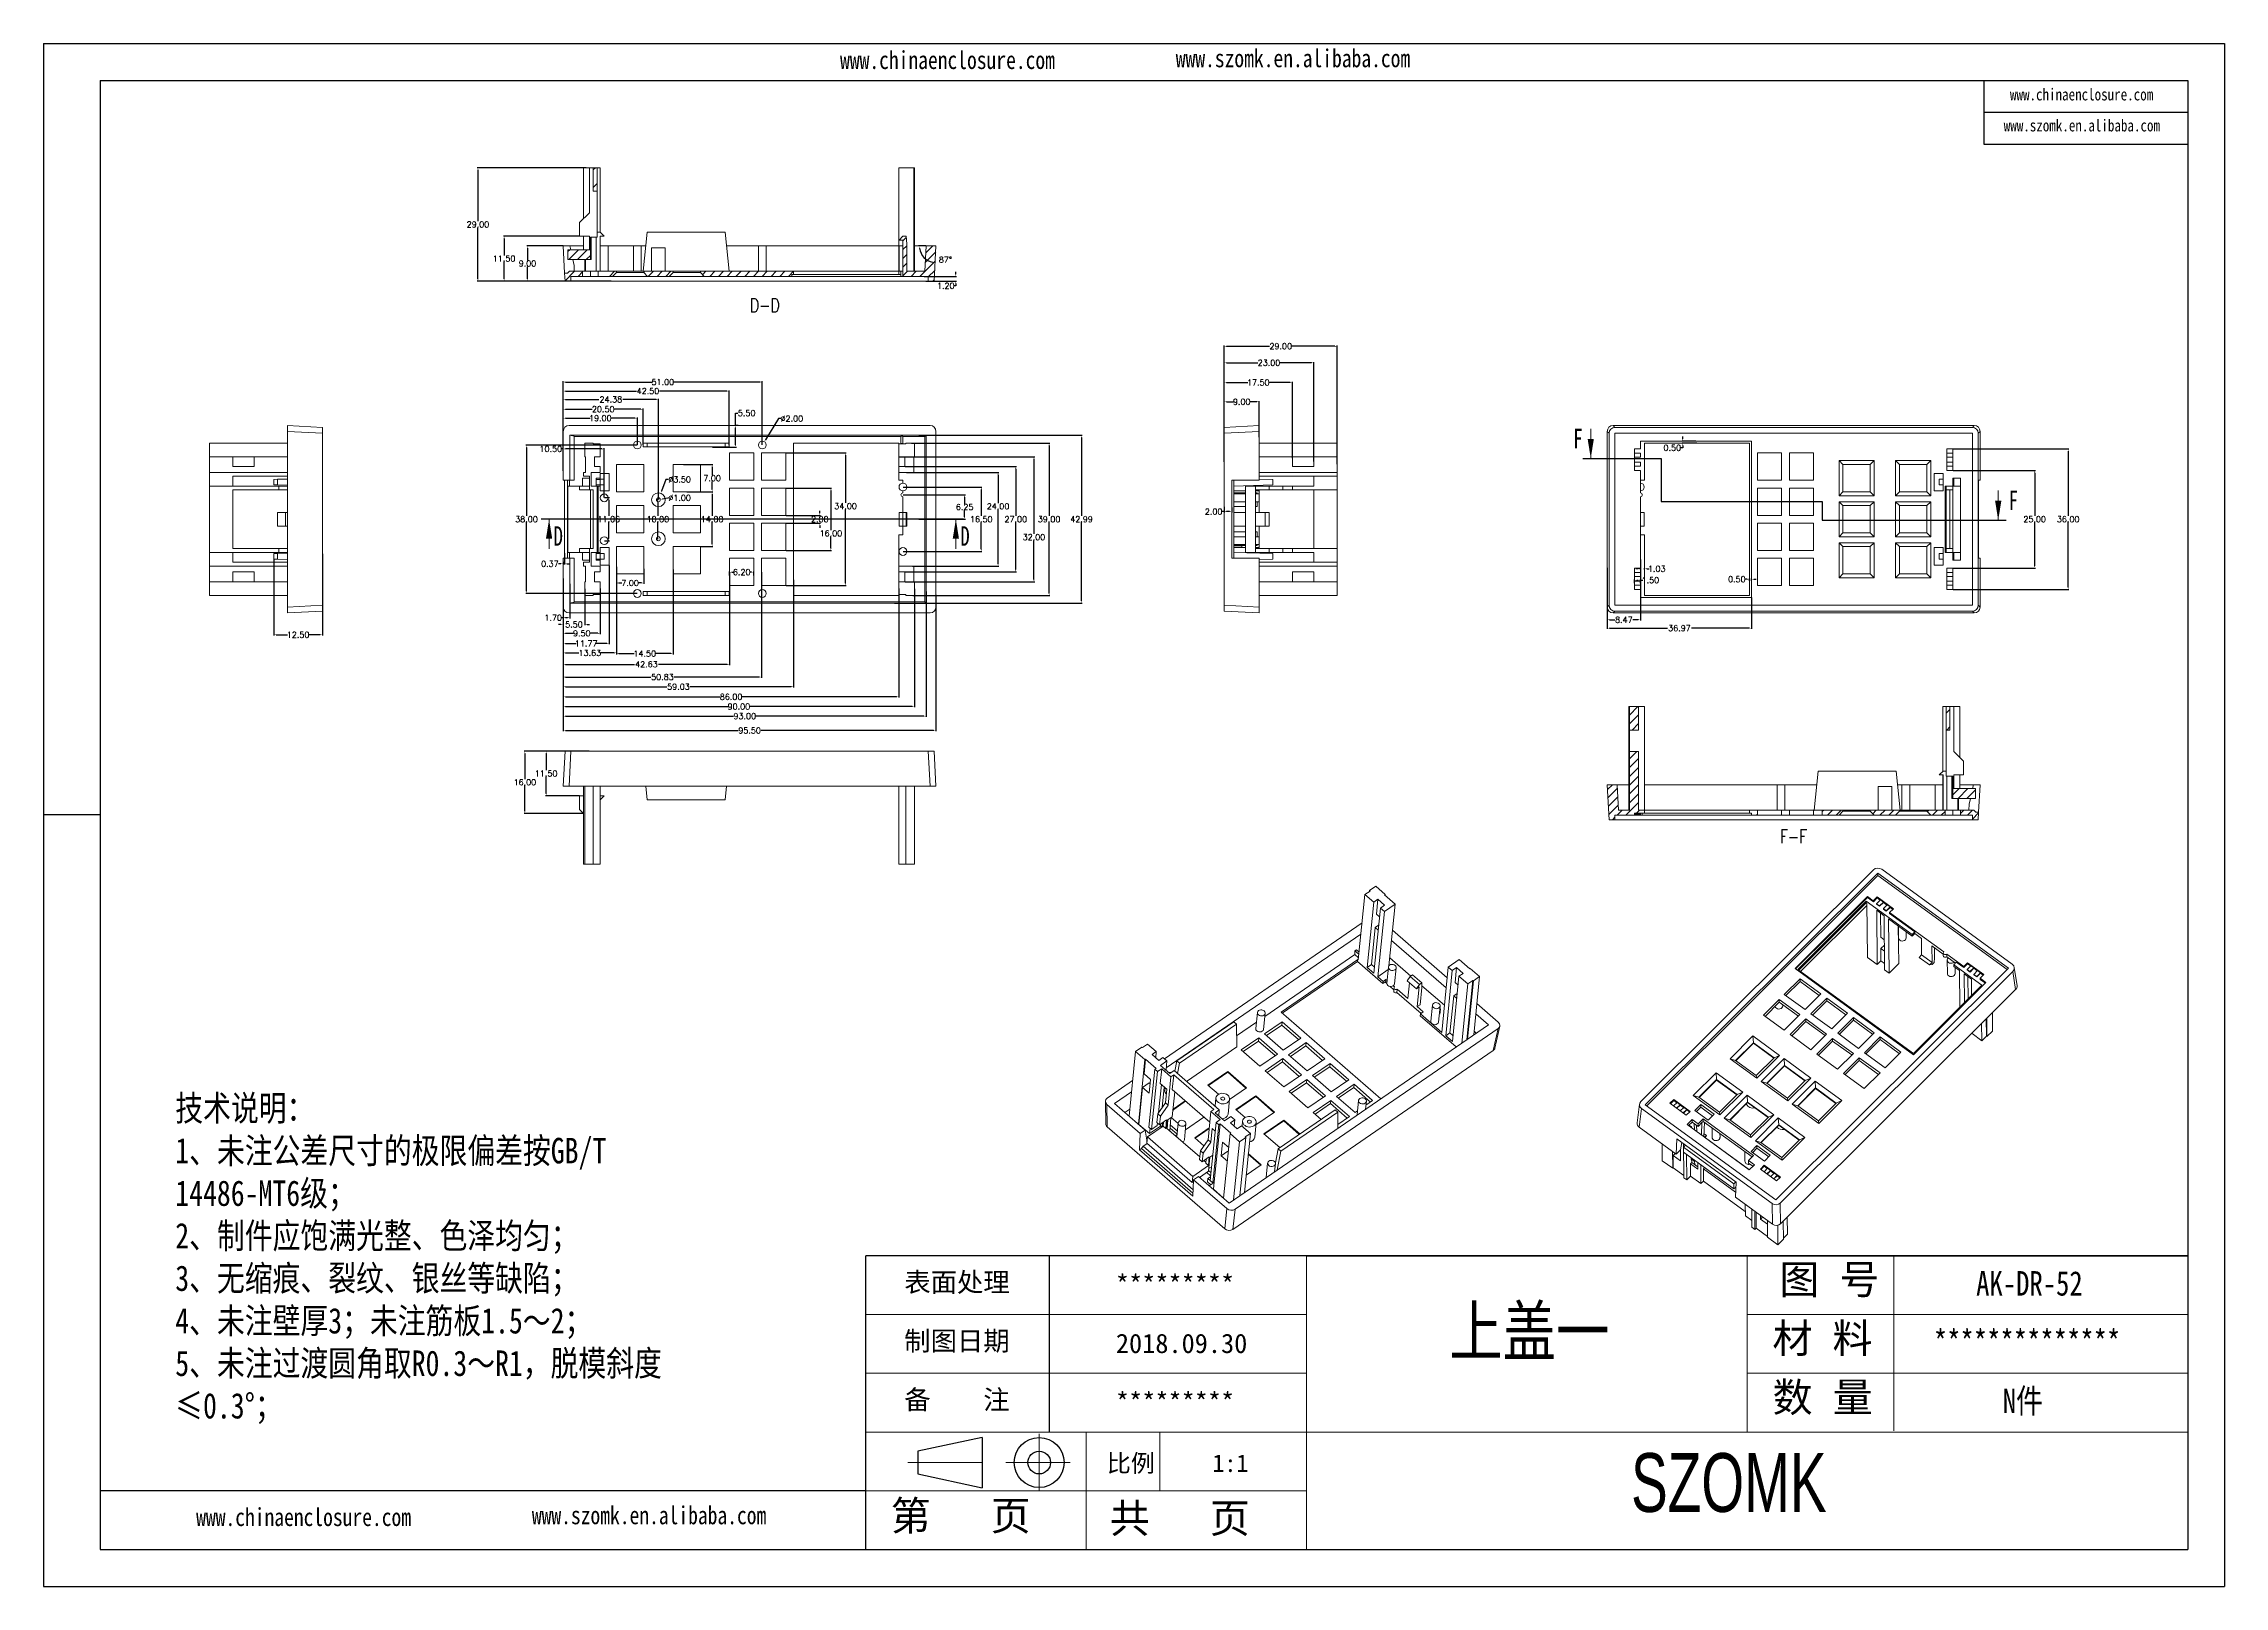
# Model space of a CAD drawing. Header units: inches. Extents: x 1113 to 3281, y 573 to 1166.
# Drawn here: x 2065 to 2623, y 573 to 968 of the extents above; entities that cross this region are included whole.
import ezdxf

# ---------------------------------------------------------------- set-up
doc = ezdxf.new("R2010")
doc.units = ezdxf.units.IN
doc.linetypes.add('CENTER2', pattern=[28.575, 19.05, -3.175, 3.175, -3.175])
doc.layers.add('文字', color=81, linetype='Continuous')
for name, color, linetype, lineweight in [('粗实线', 7, 'Continuous', 30), ('细实线', 3, 'Continuous', 9), ('细点划线', 2, 'CENTER2', 9)]:
    doc.layers.add(name, color=color, linetype=linetype, lineweight=lineweight)
doc.styles.add('SLDTEXTSTYLE3', font='TXT', dxfattribs={"width": 0.75, "bigfont": 'bigfont'})
doc.styles.add('SLDTEXTSTYLE6', font='TXT', dxfattribs={"width": 0.7})
doc.styles.get("Standard").update_dxf_attribs({"font": 'txt', "bigfont": 'gbcbig.shx'})
doc.styles.add('宋体', font='', dxfattribs={"width": 0.8, "height": 3.5})
doc.styles.add('长仿宋', font='', dxfattribs={"width": 0.7, "height": 4})
doc.styles.get('宋体').set_extended_font_data('SimSun')
doc.styles.get('长仿宋').set_extended_font_data('SimSun')
doc.dimstyles.new('2', dxfattribs={"dimtxt": 1.5, "dimasz": 0.6, "dimexe": 0.18, "dimexo": 0.0625, "dimgap": 0.09, "dimtad": 0, "dimtih": 1, "dimtoh": 1, "dimzin": 0, "dimdsep": 46, "dimtxsty": 'Standard', "dimcen": 0, "dimadec": 0, "dimazin": 2, "dimtfac": 1, "dimtofl": 0, "dimtmove": 0, "dimatfit": 3, "dimfxl": 0, "dimtolj": 1, "dimtzin": 0, "dimarcsym": 0})
pattern_1 = [(45, (2774.5475, 723.5055), (-2.245064, 2.245064), [])]
pattern_2 = [(45, (2723.336, 747.85), (-2.245064, 2.245064), [])]

# ---------------------------------------------------------------- blocks, each defined once
blk = doc.blocks.new('*D366')
at = {"color": 0, "lineweight": -2, "transparency": 16777216}
for p, q in [((2197.66, 916.2), (2188.38, 916.2)), ((2188.56, 915.6), (2188.56, 912.54)), ((2188.56, 907.8), (2188.56, 910.86)), ((2200.94, 907.2), (2188.38, 907.2))]:
    blk.add_line(p, q, dxfattribs=at)
at = {"color": 0, "transparency": 16777216}
for points in [[(2188.46, 915.6), (2188.66, 915.6), (2188.56, 916.2)], [(2188.46, 907.8), (2188.66, 907.8), (2188.56, 907.2)]]:
    blk.add_solid(points, dxfattribs=at)
at = {"layer": 'Defpoints', "color": 0, "transparency": 16777216}
for p in [(2188.56, 916.2), (2197.72, 916.2), (2201.01, 907.2)]:
    blk.add_point(p, dxfattribs=at)
at = {"color": 0, "transparency": 16777216, "insert": (2188.56, 911.7), "char_height": 1.5, "attachment_point": 5}
blk.add_mtext('\\A1;9.00', dxfattribs=at)
blk = doc.blocks.new('*D367')
at = {"color": 0, "lineweight": -2, "transparency": 16777216}
for p, q in [((2197.72, 829.7), (2197.72, 820.82)), ((2199.42, 829.7), (2199.42, 820.82)), ((2197.72, 821), (2197.12, 821)), ((2198.82, 821), (2198.32, 821))]:
    blk.add_line(p, q, dxfattribs=at)
at = {"color": 0, "transparency": 16777216}
for points in [[(2198.32, 821.1), (2198.32, 820.9), (2197.72, 821)], [(2198.82, 821.1), (2198.82, 820.9), (2199.42, 821)]]:
    blk.add_solid(points, dxfattribs=at)
at = {"layer": 'Defpoints', "color": 0, "transparency": 16777216}
for p in [(2197.72, 829.76), (2199.42, 829.76), (2197.72, 821)]:
    blk.add_point(p, dxfattribs=at)
at = {"color": 0, "transparency": 16777216, "insert": (2195.15, 821), "char_height": 1.5, "attachment_point": 5}
blk.add_mtext('\\A1;1.70', dxfattribs=at)
blk = doc.blocks.new('*D368')
at = {"color": 0, "lineweight": -2, "transparency": 16777216}
for p, q in [((2197.12, 834.8), (2196.52, 834.8)), ((2197.72, 835.35), (2197.72, 834.62)), ((2198.08, 837.54), (2198.08, 834.62)), ((2198.68, 834.8), (2199.28, 834.8))]:
    blk.add_line(p, q, dxfattribs=at)
at = {"color": 0, "transparency": 16777216}
for points in [[(2197.12, 834.9), (2197.12, 834.7), (2197.72, 834.8)], [(2198.68, 834.9), (2198.68, 834.7), (2198.08, 834.8)]]:
    blk.add_solid(points, dxfattribs=at)
at = {"layer": 'Defpoints', "color": 0, "transparency": 16777216}
for p in [(2197.72, 835.41), (2197.72, 834.8), (2198.08, 837.61)]:
    blk.add_point(p, dxfattribs=at)
at = {"color": 0, "transparency": 16777216, "insert": (2194.3, 834.8), "char_height": 1.5, "attachment_point": 5}
blk.add_mtext('\\A1;0.37', dxfattribs=at)
blk = doc.blocks.new('*D369')
at = {"color": 0, "lineweight": -2, "transparency": 16777216}
for p, q in [((2197.72, 830.43), (2197.72, 819.08)), ((2203.22, 828.4), (2203.22, 819.08)), ((2197.12, 819.26), (2196.52, 819.26)), ((2203.82, 819.26), (2204.42, 819.26))]:
    blk.add_line(p, q, dxfattribs=at)
at = {"color": 0, "transparency": 16777216}
for points in [[(2197.12, 819.36), (2197.12, 819.16), (2197.72, 819.26)], [(2203.82, 819.36), (2203.82, 819.16), (2203.22, 819.26)]]:
    blk.add_solid(points, dxfattribs=at)
at = {"layer": 'Defpoints', "color": 0, "transparency": 16777216}
for p in [(2197.72, 830.5), (2203.22, 828.46), (2203.22, 819.26)]:
    blk.add_point(p, dxfattribs=at)
at = {"color": 0, "transparency": 16777216, "insert": (2200.47, 819.26), "char_height": 1.5, "attachment_point": 5}
blk.add_mtext('\\A1;5.50', dxfattribs=at)
blk = doc.blocks.new('*D370')
at = {"color": 0, "lineweight": -2, "transparency": 16777216}
for p, q in [((2197.72, 829.7), (2197.72, 816.82)), ((2207.22, 828.5), (2207.22, 816.82)), ((2198.32, 817), (2200.25, 817)), ((2206.62, 817), (2204.68, 817))]:
    blk.add_line(p, q, dxfattribs=at)
at = {"color": 0, "transparency": 16777216}
for points in [[(2198.32, 817.1), (2198.32, 816.9), (2197.72, 817)], [(2206.62, 817.1), (2206.62, 816.9), (2207.22, 817)]]:
    blk.add_solid(points, dxfattribs=at)
at = {"layer": 'Defpoints', "color": 0, "transparency": 16777216}
for p in [(2197.72, 829.76), (2207.22, 828.56), (2207.22, 817)]:
    blk.add_point(p, dxfattribs=at)
at = {"color": 0, "transparency": 16777216, "insert": (2202.47, 817), "char_height": 1.5, "attachment_point": 5}
blk.add_mtext('\\A1;9.50', dxfattribs=at)
blk = doc.blocks.new('*D371')
at = {"color": 0, "lineweight": -2, "transparency": 16777216}
for p, q in [((2209.49, 834.4), (2209.49, 814.2)), ((2197.72, 831.05), (2197.72, 814.2)), ((2198.32, 814.38), (2201.01, 814.38)), ((2208.89, 814.38), (2206.19, 814.38))]:
    blk.add_line(p, q, dxfattribs=at)
at = {"color": 0, "transparency": 16777216}
for points in [[(2198.32, 814.48), (2198.32, 814.28), (2197.72, 814.38)], [(2208.89, 814.48), (2208.89, 814.28), (2209.49, 814.38)]]:
    blk.add_solid(points, dxfattribs=at)
at = {"layer": 'Defpoints', "color": 0, "transparency": 16777216}
for p in [(2209.49, 834.46), (2197.72, 831.11), (2209.49, 814.38)]:
    blk.add_point(p, dxfattribs=at)
at = {"color": 0, "transparency": 16777216, "insert": (2203.6, 814.38), "char_height": 1.5, "attachment_point": 5}
blk.add_mtext('\\A1;11.77', dxfattribs=at)
blk = doc.blocks.new('*D372')
at = {"color": 0, "lineweight": -2, "transparency": 16777216}
for p, q in [((2197.72, 828.5), (2197.72, 811.8)), ((2211.35, 832.15), (2211.35, 811.8)), ((2198.32, 811.98), (2201.69, 811.98)), ((2210.75, 811.98), (2207.37, 811.98))]:
    blk.add_line(p, q, dxfattribs=at)
at = {"color": 0, "transparency": 16777216}
for points in [[(2198.32, 812.08), (2198.32, 811.88), (2197.72, 811.98)], [(2210.75, 812.08), (2210.75, 811.88), (2211.35, 811.98)]]:
    blk.add_solid(points, dxfattribs=at)
at = {"layer": 'Defpoints', "color": 0, "transparency": 16777216}
for p in [(2197.72, 828.56), (2211.35, 832.21), (2211.35, 811.98)]:
    blk.add_point(p, dxfattribs=at)
at = {"color": 0, "transparency": 16777216, "insert": (2204.53, 811.98), "char_height": 1.5, "attachment_point": 5}
blk.add_mtext('\\A1;13.63', dxfattribs=at)
blk = doc.blocks.new('*D373')
at = {"color": 0, "lineweight": -2, "transparency": 16777216}
for p, q in [((2211.35, 834.03), (2211.35, 811.62)), ((2225.85, 833.34), (2225.85, 811.62)), ((2211.95, 811.8), (2215.88, 811.8)), ((2225.25, 811.8), (2221.31, 811.8))]:
    blk.add_line(p, q, dxfattribs=at)
at = {"color": 0, "transparency": 16777216}
for points in [[(2211.95, 811.9), (2211.95, 811.7), (2211.35, 811.8)], [(2225.25, 811.9), (2225.25, 811.7), (2225.85, 811.8)]]:
    blk.add_solid(points, dxfattribs=at)
at = {"layer": 'Defpoints', "color": 0, "transparency": 16777216}
for p in [(2211.35, 834.09), (2225.85, 833.4), (2225.85, 811.8)]:
    blk.add_point(p, dxfattribs=at)
at = {"color": 0, "transparency": 16777216, "insert": (2218.6, 811.8), "char_height": 1.5, "attachment_point": 5}
blk.add_mtext('\\A1;14.50', dxfattribs=at)
blk = doc.blocks.new('*D374')
at = {"color": 0, "lineweight": -2, "transparency": 16777216}
for p, q in [((2211.35, 834.03), (2211.35, 829.71)), ((2218.35, 833.48), (2218.35, 829.71)), ((2211.95, 829.89), (2212.76, 829.89)), ((2217.75, 829.89), (2216.94, 829.89))]:
    blk.add_line(p, q, dxfattribs=at)
at = {"color": 0, "transparency": 16777216}
for points in [[(2211.95, 829.99), (2211.95, 829.79), (2211.35, 829.89)], [(2217.75, 829.99), (2217.75, 829.79), (2218.35, 829.89)]]:
    blk.add_solid(points, dxfattribs=at)
at = {"layer": 'Defpoints', "color": 0, "transparency": 16777216}
for p in [(2211.35, 834.09), (2218.35, 833.55), (2211.35, 829.89)]:
    blk.add_point(p, dxfattribs=at)
at = {"color": 0, "transparency": 16777216, "insert": (2214.85, 829.89), "char_height": 1.5, "attachment_point": 5}
blk.add_mtext('\\A1;7.00', dxfattribs=at)
blk = doc.blocks.new('*D375')
at = {"color": 0, "lineweight": -2, "transparency": 16777216}
for p, q in [((2240.35, 832.65), (2240.35, 808.88)), ((2197.72, 830.98), (2197.72, 808.88)), ((2198.32, 809.06), (2215.94, 809.06)), ((2239.75, 809.06), (2222.12, 809.06))]:
    blk.add_line(p, q, dxfattribs=at)
at = {"color": 0, "transparency": 16777216}
for points in [[(2198.32, 809.16), (2198.32, 808.96), (2197.72, 809.06)], [(2239.75, 809.16), (2239.75, 808.96), (2240.35, 809.06)]]:
    blk.add_solid(points, dxfattribs=at)
at = {"layer": 'Defpoints', "color": 0, "transparency": 16777216}
for p in [(2240.35, 832.71), (2197.72, 831.05), (2240.35, 809.06)]:
    blk.add_point(p, dxfattribs=at)
at = {"color": 0, "transparency": 16777216, "insert": (2219.03, 809.06), "char_height": 1.5, "attachment_point": 5}
blk.add_mtext('\\A1;42.63', dxfattribs=at)
blk = doc.blocks.new('*D376')
at = {"color": 0, "lineweight": -2, "transparency": 16777216}
for p, q in [((2248.55, 832.65), (2248.55, 805.63)), ((2197.72, 828.44), (2197.72, 805.63)), ((2198.32, 805.81), (2220.17, 805.81)), ((2247.95, 805.81), (2226.1, 805.81))]:
    blk.add_line(p, q, dxfattribs=at)
at = {"color": 0, "transparency": 16777216}
for points in [[(2198.32, 805.91), (2198.32, 805.71), (2197.72, 805.81)], [(2247.95, 805.91), (2247.95, 805.71), (2248.55, 805.81)]]:
    blk.add_solid(points, dxfattribs=at)
at = {"layer": 'Defpoints', "color": 0, "transparency": 16777216}
for p in [(2248.55, 832.71), (2197.72, 828.5), (2197.72, 805.81)]:
    blk.add_point(p, dxfattribs=at)
at = {"color": 0, "transparency": 16777216, "insert": (2223.13, 805.81), "char_height": 1.5, "attachment_point": 5}
blk.add_mtext('\\A1;50.83', dxfattribs=at)
blk = doc.blocks.new('*D377')
at = {"color": 0, "lineweight": -2, "transparency": 16777216}
for p, q in [((2240.35, 831.81), (2240.35, 832.85)), ((2240.95, 832.67), (2241.23, 832.67)), ((2245.95, 832.67), (2245.66, 832.67)), ((2246.55, 831.81), (2246.55, 832.85))]:
    blk.add_line(p, q, dxfattribs=at)
at = {"color": 0, "transparency": 16777216}
for points in [[(2240.95, 832.77), (2240.95, 832.57), (2240.35, 832.67)], [(2245.95, 832.77), (2245.95, 832.57), (2246.55, 832.67)]]:
    blk.add_solid(points, dxfattribs=at)
at = {"layer": 'Defpoints', "color": 0, "transparency": 16777216}
for p in [(2240.35, 832.67), (2240.35, 831.75), (2246.55, 831.75)]:
    blk.add_point(p, dxfattribs=at)
at = {"color": 0, "transparency": 16777216, "insert": (2243.45, 832.67), "char_height": 1.5, "attachment_point": 5}
blk.add_mtext('\\A1;6.20', dxfattribs=at)
blk = doc.blocks.new('*D378')
at = {"color": 0, "lineweight": -2, "transparency": 16777216}
for p, q in [((2197.72, 828.5), (2197.72, 803.15)), ((2256.75, 830.74), (2256.75, 803.15)), ((2198.32, 803.33), (2224.27, 803.33)), ((2256.15, 803.33), (2230.2, 803.33))]:
    blk.add_line(p, q, dxfattribs=at)
at = {"color": 0, "transparency": 16777216}
for points in [[(2198.32, 803.43), (2198.32, 803.23), (2197.72, 803.33)], [(2256.15, 803.43), (2256.15, 803.23), (2256.75, 803.33)]]:
    blk.add_solid(points, dxfattribs=at)
at = {"layer": 'Defpoints', "color": 0, "transparency": 16777216}
for p in [(2197.72, 828.56), (2256.75, 830.8), (2256.75, 803.33)]:
    blk.add_point(p, dxfattribs=at)
at = {"color": 0, "transparency": 16777216, "insert": (2227.23, 803.33), "char_height": 1.5, "attachment_point": 5}
blk.add_mtext('\\A1;59.03', dxfattribs=at)
blk = doc.blocks.new('*D379')
at = {"color": 0, "lineweight": -2, "transparency": 16777216}
for p, q in [((2197.72, 829.02), (2197.72, 800.56)), ((2283.72, 828.5), (2283.72, 800.56)), ((2198.32, 800.74), (2237.88, 800.74)), ((2283.12, 800.74), (2243.56, 800.74))]:
    blk.add_line(p, q, dxfattribs=at)
at = {"color": 0, "transparency": 16777216}
for points in [[(2198.32, 800.84), (2198.32, 800.64), (2197.72, 800.74)], [(2283.12, 800.84), (2283.12, 800.64), (2283.72, 800.74)]]:
    blk.add_solid(points, dxfattribs=at)
at = {"layer": 'Defpoints', "color": 0, "transparency": 16777216}
for p in [(2197.72, 829.09), (2283.72, 828.56), (2197.72, 800.74)]:
    blk.add_point(p, dxfattribs=at)
at = {"color": 0, "transparency": 16777216, "insert": (2240.72, 800.74), "char_height": 1.5, "attachment_point": 5}
blk.add_mtext('\\A1;86.00', dxfattribs=at)
blk = doc.blocks.new('*D380')
at = {"color": 0, "lineweight": -2, "transparency": 16777216}
for p, q in [((2197.72, 827.2), (2197.72, 798.06)), ((2287.72, 828.4), (2287.72, 798.06)), ((2198.32, 798.24), (2240, 798.24)), ((2287.12, 798.24), (2245.43, 798.24))]:
    blk.add_line(p, q, dxfattribs=at)
at = {"color": 0, "transparency": 16777216}
for points in [[(2198.32, 798.34), (2198.32, 798.14), (2197.72, 798.24)], [(2287.12, 798.34), (2287.12, 798.14), (2287.72, 798.24)]]:
    blk.add_solid(points, dxfattribs=at)
at = {"layer": 'Defpoints', "color": 0, "transparency": 16777216}
for p in [(2197.72, 827.27), (2287.72, 828.46), (2197.72, 798.24)]:
    blk.add_point(p, dxfattribs=at)
at = {"color": 0, "transparency": 16777216, "insert": (2242.72, 798.24), "char_height": 1.5, "attachment_point": 5}
blk.add_mtext('\\A1;90.00', dxfattribs=at)
blk = doc.blocks.new('*D381')
at = {"color": 0, "lineweight": -2, "transparency": 16777216}
for p, q in [((2290.71, 827.72), (2290.71, 795.62)), ((2197.72, 825.2), (2197.72, 795.62)), ((2198.32, 795.8), (2241.38, 795.8)), ((2290.11, 795.8), (2247.06, 795.8))]:
    blk.add_line(p, q, dxfattribs=at)
at = {"color": 0, "transparency": 16777216}
for points in [[(2198.32, 795.9), (2198.32, 795.7), (2197.72, 795.8)], [(2290.11, 795.9), (2290.11, 795.7), (2290.71, 795.8)]]:
    blk.add_solid(points, dxfattribs=at)
at = {"layer": 'Defpoints', "color": 0, "transparency": 16777216}
for p in [(2290.71, 827.78), (2197.72, 825.26), (2290.71, 795.8)]:
    blk.add_point(p, dxfattribs=at)
at = {"color": 0, "transparency": 16777216, "insert": (2244.22, 795.8), "char_height": 1.5, "attachment_point": 5}
blk.add_mtext('\\A1;93.00', dxfattribs=at)
blk = doc.blocks.new('*D382')
at = {"color": 0, "lineweight": -2, "transparency": 16777216}
for p, q in [((2197.72, 825.2), (2197.72, 791.94)), ((2293.22, 826.85), (2293.22, 791.94)), ((2198.32, 792.12), (2242.5, 792.12)), ((2292.62, 792.12), (2248.43, 792.12))]:
    blk.add_line(p, q, dxfattribs=at)
at = {"color": 0, "transparency": 16777216}
for points in [[(2198.32, 792.22), (2198.32, 792.02), (2197.72, 792.12)], [(2292.62, 792.22), (2292.62, 792.02), (2293.22, 792.12)]]:
    blk.add_solid(points, dxfattribs=at)
at = {"layer": 'Defpoints', "color": 0, "transparency": 16777216}
for p in [(2293.22, 826.91), (2197.72, 825.26), (2197.72, 792.12)]:
    blk.add_point(p, dxfattribs=at)
at = {"color": 0, "transparency": 16777216, "insert": (2245.47, 792.12), "char_height": 1.5, "attachment_point": 5}
blk.add_mtext('\\A1;95.50', dxfattribs=at)
blk = doc.blocks.new('*D383')
at = {"color": 0, "lineweight": -2, "transparency": 16777216}
for p, q in [((2197.72, 863.51), (2197.72, 872.28)), ((2198.32, 872.1), (2204.63, 872.1)), ((2216.12, 872.1), (2209.81, 872.1)), ((2216.72, 865.28), (2216.72, 872.28))]:
    blk.add_line(p, q, dxfattribs=at)
at = {"color": 0, "transparency": 16777216}
for points in [[(2198.32, 872.2), (2198.32, 872), (2197.72, 872.1)], [(2216.12, 872.2), (2216.12, 872), (2216.72, 872.1)]]:
    blk.add_solid(points, dxfattribs=at)
at = {"layer": 'Defpoints', "color": 0, "transparency": 16777216}
for p in [(2216.72, 872.1), (2197.72, 863.45), (2216.72, 865.21)]:
    blk.add_point(p, dxfattribs=at)
at = {"color": 0, "transparency": 16777216, "insert": (2207.22, 872.1), "char_height": 1.5, "attachment_point": 5}
blk.add_mtext('\\A1;19.00', dxfattribs=at)
blk = doc.blocks.new('*D384')
at = {"color": 0, "lineweight": -2, "transparency": 16777216}
for p, q in [((2197.72, 863.51), (2197.72, 874.56)), ((2198.32, 874.38), (2205.13, 874.38)), ((2217.62, 874.38), (2210.81, 874.38)), ((2218.22, 865.28), (2218.22, 874.56))]:
    blk.add_line(p, q, dxfattribs=at)
at = {"color": 0, "transparency": 16777216}
for points in [[(2198.32, 874.48), (2198.32, 874.28), (2197.72, 874.38)], [(2217.62, 874.48), (2217.62, 874.28), (2218.22, 874.38)]]:
    blk.add_solid(points, dxfattribs=at)
at = {"layer": 'Defpoints', "color": 0, "transparency": 16777216}
for p in [(2218.22, 874.38), (2197.72, 863.45), (2218.22, 865.21)]:
    blk.add_point(p, dxfattribs=at)
at = {"color": 0, "transparency": 16777216, "insert": (2207.97, 874.38), "char_height": 1.5, "attachment_point": 5}
blk.add_mtext('\\A1;20.50', dxfattribs=at)
blk = doc.blocks.new('*D385')
at = {"color": 0, "lineweight": -2, "transparency": 16777216}
for p, q in [((2197.72, 863.51), (2197.72, 879.22)), ((2198.32, 879.04), (2216.46, 879.04)), ((2239.62, 879.04), (2222.39, 879.04)), ((2240.22, 865.18), (2240.22, 879.22))]:
    blk.add_line(p, q, dxfattribs=at)
at = {"color": 0, "transparency": 16777216}
for points in [[(2198.32, 879.14), (2198.32, 878.94), (2197.72, 879.04)], [(2239.62, 879.14), (2239.62, 878.94), (2240.22, 879.04)]]:
    blk.add_solid(points, dxfattribs=at)
at = {"layer": 'Defpoints', "color": 0, "transparency": 16777216}
for p in [(2197.72, 879.04), (2197.72, 863.45), (2240.22, 865.12)]:
    blk.add_point(p, dxfattribs=at)
at = {"color": 0, "transparency": 16777216, "insert": (2219.43, 879.04), "char_height": 1.5, "attachment_point": 5}
blk.add_mtext('\\A1;42.50', dxfattribs=at)
blk = doc.blocks.new('*D386')
at = {"color": 0, "lineweight": -2, "transparency": 16777216}
for p, q in [((2197.72, 863.51), (2197.72, 881.53)), ((2198.32, 881.35), (2220.63, 881.35)), ((2248.12, 881.35), (2225.81, 881.35)), ((2248.72, 865.28), (2248.72, 881.53))]:
    blk.add_line(p, q, dxfattribs=at)
at = {"color": 0, "transparency": 16777216}
for points in [[(2198.32, 881.45), (2198.32, 881.25), (2197.72, 881.35)], [(2248.12, 881.45), (2248.12, 881.25), (2248.72, 881.35)]]:
    blk.add_solid(points, dxfattribs=at)
at = {"layer": 'Defpoints', "color": 0, "transparency": 16777216}
for p in [(2248.72, 881.35), (2197.72, 863.45), (2248.72, 865.21)]:
    blk.add_point(p, dxfattribs=at)
at = {"color": 0, "transparency": 16777216, "insert": (2223.22, 881.35), "char_height": 1.5, "attachment_point": 5}
blk.add_mtext('\\A1;51.00', dxfattribs=at)
blk = doc.blocks.new('*D387')
at = {"color": 0, "lineweight": -2, "transparency": 16777216}
for p, q in [((2197.72, 864.21), (2197.12, 864.21)), ((2197.72, 861.34), (2197.72, 864.39)), ((2207.62, 864.21), (2198.32, 864.21)), ((2208.22, 851.78), (2208.22, 864.39))]:
    blk.add_line(p, q, dxfattribs=at)
at = {"color": 0, "transparency": 16777216}
for points in [[(2198.32, 864.31), (2198.32, 864.11), (2197.72, 864.21)], [(2207.62, 864.31), (2207.62, 864.11), (2208.22, 864.21)]]:
    blk.add_solid(points, dxfattribs=at)
at = {"layer": 'Defpoints', "color": 0, "transparency": 16777216}
for p in [(2197.72, 861.28), (2208.22, 864.21), (2208.22, 851.71)]:
    blk.add_point(p, dxfattribs=at)
at = {"color": 0, "transparency": 16777216, "insert": (2194.53, 864.21), "char_height": 1.5, "attachment_point": 5}
blk.add_mtext('\\A1;10.50', dxfattribs=at)
blk = doc.blocks.new('*D388')
at = {"color": 0, "lineweight": -2, "transparency": 16777216}
for p, q in [((2197.72, 858.63), (2197.72, 877.08)), ((2198.32, 876.9), (2206.82, 876.9)), ((2221.5, 876.9), (2213, 876.9)), ((2222.1, 851.28), (2222.1, 877.08))]:
    blk.add_line(p, q, dxfattribs=at)
at = {"color": 0, "transparency": 16777216}
for points in [[(2198.32, 877), (2198.32, 876.8), (2197.72, 876.9)], [(2221.5, 877), (2221.5, 876.8), (2222.1, 876.9)]]:
    blk.add_solid(points, dxfattribs=at)
at = {"layer": 'Defpoints', "color": 0, "transparency": 16777216}
for p in [(2222.1, 876.9), (2197.72, 858.57), (2222.1, 851.21)]:
    blk.add_point(p, dxfattribs=at)
at = {"color": 0, "transparency": 16777216, "insert": (2209.91, 876.9), "char_height": 1.5, "attachment_point": 5}
blk.add_mtext('\\A1;24.38', dxfattribs=at)
blk = doc.blocks.new('*D389')
at = {"color": 0, "lineweight": -2, "transparency": 16777216}
for p, q in [((2284.81, 854.46), (2305, 854.46)), ((2304.82, 853.86), (2304.82, 847.05)), ((2304.82, 838.56), (2304.82, 845.37)), ((2284.81, 837.96), (2305, 837.96))]:
    blk.add_line(p, q, dxfattribs=at)
at = {"color": 0, "transparency": 16777216}
for points in [[(2304.72, 853.86), (2304.92, 853.86), (2304.82, 854.46)], [(2304.72, 838.56), (2304.92, 838.56), (2304.82, 837.96)]]:
    blk.add_solid(points, dxfattribs=at)
at = {"layer": 'Defpoints', "color": 0, "transparency": 16777216}
for p in [(2284.75, 854.46), (2304.82, 854.46), (2284.75, 837.96)]:
    blk.add_point(p, dxfattribs=at)
at = {"color": 0, "transparency": 16777216, "insert": (2304.82, 846.21), "char_height": 1.5, "attachment_point": 5}
blk.add_mtext('\\A1;16.50', dxfattribs=at)
blk = doc.blocks.new('*D390')
at = {"color": 0, "lineweight": -2, "transparency": 16777216}
for p, q in [((2284.81, 852.46), (2300.74, 852.46)), ((2300.56, 851.86), (2300.56, 850.18)), ((2288.81, 846.21), (2300.74, 846.21)), ((2300.56, 846.81), (2300.56, 848.5))]:
    blk.add_line(p, q, dxfattribs=at)
at = {"color": 0, "transparency": 16777216}
for points in [[(2300.46, 851.86), (2300.66, 851.86), (2300.56, 852.46)], [(2300.46, 846.81), (2300.66, 846.81), (2300.56, 846.21)]]:
    blk.add_solid(points, dxfattribs=at)
at = {"layer": 'Defpoints', "color": 0, "transparency": 16777216}
for p in [(2284.75, 852.46), (2300.56, 852.46), (2288.75, 846.21)]:
    blk.add_point(p, dxfattribs=at)
at = {"color": 0, "transparency": 16777216, "insert": (2300.56, 849.34), "char_height": 1.5, "attachment_point": 5}
blk.add_mtext('\\A1;6.25', dxfattribs=at)
blk = doc.blocks.new('*D391')
at = {"color": 0, "lineweight": -2, "transparency": 16777216}
for p, q in [((2285.28, 859.71), (2313.83, 859.71)), ((2313.65, 859.11), (2313.65, 847.05)), ((2313.65, 833.31), (2313.65, 845.37)), ((2285.28, 832.71), (2313.83, 832.71))]:
    blk.add_line(p, q, dxfattribs=at)
at = {"color": 0, "transparency": 16777216}
for points in [[(2313.55, 859.11), (2313.75, 859.11), (2313.65, 859.71)], [(2313.55, 833.31), (2313.75, 833.31), (2313.65, 832.71)]]:
    blk.add_solid(points, dxfattribs=at)
at = {"layer": 'Defpoints', "color": 0, "transparency": 16777216}
for p in [(2285.22, 859.71), (2313.65, 859.71), (2285.22, 832.71)]:
    blk.add_point(p, dxfattribs=at)
at = {"color": 0, "transparency": 16777216, "insert": (2313.65, 846.21), "char_height": 1.5, "attachment_point": 5}
blk.add_mtext('\\A1;27.00', dxfattribs=at)
blk = doc.blocks.new('*D392')
at = {"color": 0, "lineweight": -2, "transparency": 16777216}
for p, q in [((2285.68, 858.21), (2309.3, 858.21)), ((2309.12, 857.61), (2309.12, 850.36)), ((2309.12, 834.81), (2309.12, 848.68)), ((2287.23, 834.21), (2309.3, 834.21))]:
    blk.add_line(p, q, dxfattribs=at)
at = {"color": 0, "transparency": 16777216}
for points in [[(2309.02, 857.61), (2309.22, 857.61), (2309.12, 858.21)], [(2309.02, 834.81), (2309.22, 834.81), (2309.12, 834.21)]]:
    blk.add_solid(points, dxfattribs=at)
at = {"layer": 'Defpoints', "color": 0, "transparency": 16777216}
for p in [(2285.62, 858.21), (2309.12, 858.21), (2287.17, 834.21)]:
    blk.add_point(p, dxfattribs=at)
at = {"color": 0, "transparency": 16777216, "insert": (2309.12, 849.52), "char_height": 1.5, "attachment_point": 5}
blk.add_mtext('\\A1;24.00', dxfattribs=at)
blk = doc.blocks.new('*D393')
at = {"color": 0, "lineweight": -2, "transparency": 16777216}
for p, q in [((2283.78, 862.21), (2318.5, 862.21)), ((2318.32, 861.61), (2318.32, 842.46)), ((2318.32, 830.81), (2318.32, 840.78)), ((2285.28, 830.21), (2318.5, 830.21))]:
    blk.add_line(p, q, dxfattribs=at)
at = {"color": 0, "transparency": 16777216}
for points in [[(2318.22, 861.61), (2318.42, 861.61), (2318.32, 862.21)], [(2318.22, 830.81), (2318.42, 830.81), (2318.32, 830.21)]]:
    blk.add_solid(points, dxfattribs=at)
at = {"layer": 'Defpoints', "color": 0, "transparency": 16777216}
for p in [(2283.72, 862.21), (2285.22, 830.21), (2318.32, 830.21)]:
    blk.add_point(p, dxfattribs=at)
at = {"color": 0, "transparency": 16777216, "insert": (2318.32, 841.62), "char_height": 1.5, "attachment_point": 5}
blk.add_mtext('\\A1;32.00', dxfattribs=at)
blk = doc.blocks.new('*D394')
at = {"color": 0, "lineweight": -2, "transparency": 16777216}
for p, q in [((2288.79, 867.71), (2330.69, 867.71)), ((2330.51, 867.11), (2330.51, 847.05)), ((2330.51, 825.32), (2330.51, 845.37)), ((2282.59, 824.72), (2330.69, 824.72))]:
    blk.add_line(p, q, dxfattribs=at)
at = {"color": 0, "transparency": 16777216}
for points in [[(2330.41, 867.11), (2330.61, 867.11), (2330.51, 867.71)], [(2330.41, 825.32), (2330.61, 825.32), (2330.51, 824.72)]]:
    blk.add_solid(points, dxfattribs=at)
at = {"layer": 'Defpoints', "color": 0, "transparency": 16777216}
for p in [(2288.72, 867.71), (2330.51, 867.71), (2282.53, 824.72)]:
    blk.add_point(p, dxfattribs=at)
at = {"color": 0, "transparency": 16777216, "insert": (2330.51, 846.21), "char_height": 1.5, "attachment_point": 5}
blk.add_mtext('\\A1;42.99', dxfattribs=at)
blk = doc.blocks.new('*D395')
at = {"color": 0, "lineweight": -2, "transparency": 16777216}
for p, q in [((2286.94, 865.71), (2322.37, 865.71)), ((2322.19, 865.11), (2322.19, 847.05)), ((2322.19, 827.31), (2322.19, 845.37)), ((2287.32, 826.71), (2322.37, 826.71))]:
    blk.add_line(p, q, dxfattribs=at)
at = {"color": 0, "transparency": 16777216}
for points in [[(2322.09, 865.11), (2322.29, 865.11), (2322.19, 865.71)], [(2322.09, 827.31), (2322.29, 827.31), (2322.19, 826.71)]]:
    blk.add_solid(points, dxfattribs=at)
at = {"layer": 'Defpoints', "color": 0, "transparency": 16777216}
for p in [(2286.88, 865.71), (2287.26, 826.71), (2322.19, 826.71)]:
    blk.add_point(p, dxfattribs=at)
at = {"color": 0, "transparency": 16777216, "insert": (2322.19, 846.21), "char_height": 1.5, "attachment_point": 5}
blk.add_mtext('\\A1;39.00', dxfattribs=at)
blk = doc.blocks.new('*D396')
at = {"color": 0, "lineweight": -2, "transparency": 16777216}
for p, q in [((2254.81, 847.21), (2263.64, 847.21)), ((2254.81, 845.21), (2263.64, 845.21)), ((2263.46, 847.81), (2263.46, 848.41)), ((2263.46, 844.61), (2263.46, 844.01))]:
    blk.add_line(p, q, dxfattribs=at)
at = {"color": 0, "transparency": 16777216}
for points in [[(2263.36, 847.81), (2263.56, 847.81), (2263.46, 847.21)], [(2263.36, 844.61), (2263.56, 844.61), (2263.46, 845.21)]]:
    blk.add_solid(points, dxfattribs=at)
at = {"layer": 'Defpoints', "color": 0, "transparency": 16777216}
for p in [(2254.75, 847.21), (2254.75, 845.21), (2263.46, 847.21)]:
    blk.add_point(p, dxfattribs=at)
at = {"color": 0, "transparency": 16777216, "insert": (2263.46, 846.21), "char_height": 1.5, "attachment_point": 5}
blk.add_mtext('\\A1;2.00', dxfattribs=at)
blk = doc.blocks.new('*D397')
at = {"color": 0, "lineweight": -2, "transparency": 16777216}
for p, q in [((2254.81, 854.21), (2266.48, 854.21)), ((2266.3, 853.61), (2266.3, 843.44)), ((2254.81, 838.21), (2266.48, 838.21)), ((2266.3, 838.81), (2266.3, 841.76))]:
    blk.add_line(p, q, dxfattribs=at)
at = {"color": 0, "transparency": 16777216}
for points in [[(2266.2, 853.61), (2266.4, 853.61), (2266.3, 854.21)], [(2266.2, 838.81), (2266.4, 838.81), (2266.3, 838.21)]]:
    blk.add_solid(points, dxfattribs=at)
at = {"layer": 'Defpoints', "color": 0, "transparency": 16777216}
for p in [(2254.75, 854.21), (2266.3, 854.21), (2254.75, 838.21)]:
    blk.add_point(p, dxfattribs=at)
at = {"color": 0, "transparency": 16777216, "insert": (2266.3, 842.6), "char_height": 1.5, "attachment_point": 5}
blk.add_mtext('\\A1;16.00', dxfattribs=at)
blk = doc.blocks.new('*D398')
at = {"color": 0, "lineweight": -2, "transparency": 16777216}
for p, q in [((2254.81, 863.21), (2270.24, 863.21)), ((2270.06, 862.61), (2270.06, 850.41)), ((2270.06, 829.81), (2270.06, 848.73)), ((2254.81, 829.21), (2270.24, 829.21))]:
    blk.add_line(p, q, dxfattribs=at)
at = {"color": 0, "transparency": 16777216}
for points in [[(2269.96, 862.61), (2270.16, 862.61), (2270.06, 863.21)], [(2269.96, 829.81), (2270.16, 829.81), (2270.06, 829.21)]]:
    blk.add_solid(points, dxfattribs=at)
at = {"layer": 'Defpoints', "color": 0, "transparency": 16777216}
for p in [(2254.75, 863.21), (2270.06, 863.21), (2254.75, 829.21)]:
    blk.add_point(p, dxfattribs=at)
at = {"color": 0, "transparency": 16777216, "insert": (2270.06, 849.57), "char_height": 1.5, "attachment_point": 5}
blk.add_mtext('\\A1;34.00', dxfattribs=at)
blk = doc.blocks.new('*D399')
at = {"color": 0, "lineweight": -2, "transparency": 16777216}
for p, q in [((2222.03, 851.21), (2221.79, 851.21)), ((2221.97, 850.61), (2221.97, 847.05)), ((2221.97, 841.81), (2221.97, 845.37)), ((2222.03, 841.21), (2221.79, 841.21))]:
    blk.add_line(p, q, dxfattribs=at)
at = {"color": 0, "transparency": 16777216}
for points in [[(2221.87, 850.61), (2222.07, 850.61), (2221.97, 851.21)], [(2221.87, 841.81), (2222.07, 841.81), (2221.97, 841.21)]]:
    blk.add_solid(points, dxfattribs=at)
at = {"layer": 'Defpoints', "color": 0, "transparency": 16777216}
for p in [(2221.97, 851.21), (2222.1, 851.21), (2222.1, 841.21)]:
    blk.add_point(p, dxfattribs=at)
at = {"color": 0, "transparency": 16777216, "insert": (2221.97, 846.21), "char_height": 1.5, "attachment_point": 5}
blk.add_mtext('\\A1;10.00', dxfattribs=at)
blk = doc.blocks.new('*D400')
at = {"color": 0, "lineweight": -2, "transparency": 16777216}
for p, q in [((2208.28, 851.78), (2209.57, 851.78)), ((2209.39, 851.18), (2209.39, 847.09)), ((2209.39, 841.31), (2209.39, 845.41)), ((2208.28, 840.71), (2209.57, 840.71))]:
    blk.add_line(p, q, dxfattribs=at)
at = {"color": 0, "transparency": 16777216}
for points in [[(2209.29, 851.18), (2209.49, 851.18), (2209.39, 851.78)], [(2209.29, 841.31), (2209.49, 841.31), (2209.39, 840.71)]]:
    blk.add_solid(points, dxfattribs=at)
at = {"layer": 'Defpoints', "color": 0, "transparency": 16777216}
for p in [(2208.22, 851.78), (2209.39, 851.78), (2208.22, 840.71)]:
    blk.add_point(p, dxfattribs=at)
at = {"color": 0, "transparency": 16777216, "insert": (2209.39, 846.25), "char_height": 1.5, "attachment_point": 5}
blk.add_mtext('\\A1;11.06', dxfattribs=at)
blk = doc.blocks.new('*D401')
at = {"color": 0, "lineweight": -2, "transparency": 16777216}
for p, q in [((2231.54, 853.21), (2236.05, 853.21)), ((2235.87, 852.61), (2235.87, 847.05)), ((2235.87, 839.81), (2235.87, 845.37)), ((2232.91, 839.21), (2236.05, 839.21))]:
    blk.add_line(p, q, dxfattribs=at)
at = {"color": 0, "transparency": 16777216}
for points in [[(2235.77, 852.61), (2235.97, 852.61), (2235.87, 853.21)], [(2235.77, 839.81), (2235.97, 839.81), (2235.87, 839.21)]]:
    blk.add_solid(points, dxfattribs=at)
at = {"layer": 'Defpoints', "color": 0, "transparency": 16777216}
for p in [(2231.48, 853.21), (2235.87, 853.21), (2232.85, 839.21)]:
    blk.add_point(p, dxfattribs=at)
at = {"color": 0, "transparency": 16777216, "insert": (2235.87, 846.21), "char_height": 1.5, "attachment_point": 5}
blk.add_mtext('\\A1;14.00', dxfattribs=at)
blk = doc.blocks.new('*D402')
at = {"color": 0, "lineweight": -2, "transparency": 16777216}
for p, q in [((2228.57, 860.21), (2236.05, 860.21)), ((2235.87, 859.61), (2235.87, 857.55)), ((2235.87, 853.81), (2235.87, 855.87)), ((2229.41, 853.21), (2236.05, 853.21))]:
    blk.add_line(p, q, dxfattribs=at)
at = {"color": 0, "transparency": 16777216}
for points in [[(2235.77, 859.61), (2235.97, 859.61), (2235.87, 860.21)], [(2235.77, 853.81), (2235.97, 853.81), (2235.87, 853.21)]]:
    blk.add_solid(points, dxfattribs=at)
at = {"layer": 'Defpoints', "color": 0, "transparency": 16777216}
for p in [(2228.5, 860.21), (2235.87, 860.21), (2229.35, 853.21)]:
    blk.add_point(p, dxfattribs=at)
at = {"color": 0, "transparency": 16777216, "insert": (2235.87, 856.71), "char_height": 1.5, "attachment_point": 5}
blk.add_mtext('\\A1;7.00', dxfattribs=at)
blk = doc.blocks.new('*D403')
at = {"color": 0, "lineweight": -2, "transparency": 16777216}
for p, q in [((2241.89, 870.21), (2241.89, 873.4)), ((2241.89, 873.4), (2242.49, 873.4)), ((2242.57, 870.21), (2241.71, 870.21)), ((2241.89, 865.31), (2241.89, 869.61)), ((2235.94, 864.71), (2242.07, 864.71))]:
    blk.add_line(p, q, dxfattribs=at)
at = {"color": 0, "transparency": 16777216}
for points in [[(2241.79, 869.61), (2241.99, 869.61), (2241.89, 870.21)], [(2241.79, 865.31), (2241.99, 865.31), (2241.89, 864.71)]]:
    blk.add_solid(points, dxfattribs=at)
at = {"layer": 'Defpoints', "color": 0, "transparency": 16777216}
for p in [(2241.89, 870.21), (2242.64, 870.21), (2235.87, 864.71)]:
    blk.add_point(p, dxfattribs=at)
at = {"color": 0, "transparency": 16777216, "insert": (2244.71, 873.4), "char_height": 1.5, "attachment_point": 5}
blk.add_mtext('\\A1;5.50', dxfattribs=at)
blk = doc.blocks.new('*D404')
at = {"color": 0, "lineweight": -2, "transparency": 16777216}
for p, q in [((2216.66, 865.21), (2188.12, 865.21)), ((2188.3, 864.61), (2188.3, 847.05)), ((2188.3, 827.81), (2188.3, 845.37)), ((2216.66, 827.21), (2188.12, 827.21))]:
    blk.add_line(p, q, dxfattribs=at)
at = {"color": 0, "transparency": 16777216}
for points in [[(2188.2, 864.61), (2188.4, 864.61), (2188.3, 865.21)], [(2188.2, 827.81), (2188.4, 827.81), (2188.3, 827.21)]]:
    blk.add_solid(points, dxfattribs=at)
at = {"layer": 'Defpoints', "color": 0, "transparency": 16777216}
for p in [(2216.72, 865.21), (2188.3, 827.21), (2216.72, 827.21)]:
    blk.add_point(p, dxfattribs=at)
at = {"color": 0, "transparency": 16777216, "insert": (2188.3, 846.21), "char_height": 1.5, "attachment_point": 5}
blk.add_mtext('\\A1;38.00', dxfattribs=at)
blk = doc.blocks.new('*D405')
at = {"color": 0, "lineweight": -2, "transparency": 16777216}
for p, q in [((2223.98, 856.4), (2222.9, 853.42)), ((2224.58, 856.4), (2223.98, 856.4))]:
    blk.add_line(p, q, dxfattribs=at)
at = {"color": 0, "transparency": 16777216}
blk.add_solid([(2222.8, 853.46), (2222.99, 853.39), (2222.69, 852.86)], dxfattribs=at)
at = {"layer": 'Defpoints', "color": 0, "transparency": 16777216}
for p in [(2221.5, 849.57), (2222.69, 852.86)]:
    blk.add_point(p, dxfattribs=at)
at = {"color": 0, "transparency": 16777216, "insert": (2227.54, 856.4), "char_height": 1.5, "attachment_point": 5}
blk.add_mtext('\\A1;∅3.50', dxfattribs=at)
blk = doc.blocks.new('*D406')
at = {"color": 0, "lineweight": -2, "transparency": 16777216}
blk.add_line((2224.94, 851.69), (2223.18, 851.39), dxfattribs=at)
at = {"color": 0, "transparency": 16777216}
blk.add_solid([(2223.16, 851.49), (2223.2, 851.3), (2222.59, 851.3)], dxfattribs=at)
at = {"layer": 'Defpoints', "color": 0, "transparency": 16777216}
for p in [(2221.6, 851.13), (2222.59, 851.3)]:
    blk.add_point(p, dxfattribs=at)
at = {"color": 0, "transparency": 16777216, "insert": (2227.53, 851.69), "char_height": 1.5, "attachment_point": 5}
blk.add_mtext('\\A1;∅1.00', dxfattribs=at)
blk = doc.blocks.new('*D407')
at = {"color": 0, "lineweight": -2, "transparency": 16777216}
for p, q in [((2252.84, 871.98), (2249.55, 866.58)), ((2253.44, 871.98), (2252.84, 871.98))]:
    blk.add_line(p, q, dxfattribs=at)
at = {"color": 0, "transparency": 16777216}
blk.add_solid([(2249.47, 866.63), (2249.64, 866.53), (2249.24, 866.07)], dxfattribs=at)
at = {"layer": 'Defpoints', "color": 0, "transparency": 16777216}
for p in [(2249.24, 866.07), (2248.2, 864.36)]:
    blk.add_point(p, dxfattribs=at)
at = {"color": 0, "transparency": 16777216, "insert": (2256.28, 871.98), "char_height": 1.5, "attachment_point": 5}
blk.add_mtext('\\A1;∅2.00', dxfattribs=at)
blk = doc.blocks.new('*D408')
at = {"color": 0, "lineweight": -2, "transparency": 16777216}
for p, q in [((2367.04, 865.84), (2367.04, 876.47)), ((2367.64, 876.29), (2369.45, 876.29)), ((2375.44, 876.29), (2373.63, 876.29)), ((2376.04, 867.19), (2376.04, 876.47))]:
    blk.add_line(p, q, dxfattribs=at)
at = {"color": 0, "transparency": 16777216}
for points in [[(2367.64, 876.39), (2367.64, 876.19), (2367.04, 876.29)], [(2375.44, 876.39), (2375.44, 876.19), (2376.04, 876.29)]]:
    blk.add_solid(points, dxfattribs=at)
at = {"layer": 'Defpoints', "color": 0, "transparency": 16777216}
for p in [(2376.04, 876.29), (2376.04, 867.13), (2367.04, 865.78)]:
    blk.add_point(p, dxfattribs=at)
at = {"color": 0, "transparency": 16777216, "insert": (2371.54, 876.29), "char_height": 1.5, "attachment_point": 5}
blk.add_mtext('\\A1;9.00', dxfattribs=at)
blk = doc.blocks.new('*D409')
at = {"color": 0, "lineweight": -2, "transparency": 16777216}
for p, q in [((2367.04, 849.42), (2367.04, 847.98)), ((2367.04, 848.16), (2366.44, 848.16)), ((2368.44, 848.16), (2367.64, 848.16)), ((2369.04, 849.21), (2369.04, 847.98))]:
    blk.add_line(p, q, dxfattribs=at)
at = {"color": 0, "transparency": 16777216}
for points in [[(2367.64, 848.26), (2367.64, 848.06), (2367.04, 848.16)], [(2368.44, 848.26), (2368.44, 848.06), (2369.04, 848.16)]]:
    blk.add_solid(points, dxfattribs=at)
at = {"layer": 'Defpoints', "color": 0, "transparency": 16777216}
for p in [(2367.04, 849.48), (2369.04, 849.27), (2367.04, 848.16)]:
    blk.add_point(p, dxfattribs=at)
at = {"color": 0, "transparency": 16777216, "insert": (2364.35, 848.16), "char_height": 1.5, "attachment_point": 5}
blk.add_mtext('\\A1;2.00', dxfattribs=at)
blk = doc.blocks.new('*D410')
at = {"color": 0, "lineweight": -2, "transparency": 16777216}
for p, q in [((2367.04, 861.87), (2367.04, 881.4)), ((2367.64, 881.22), (2373.08, 881.22)), ((2383.94, 881.22), (2378.51, 881.22)), ((2384.54, 861.87), (2384.54, 881.4))]:
    blk.add_line(p, q, dxfattribs=at)
at = {"color": 0, "transparency": 16777216}
for points in [[(2367.64, 881.32), (2367.64, 881.12), (2367.04, 881.22)], [(2383.94, 881.32), (2383.94, 881.12), (2384.54, 881.22)]]:
    blk.add_solid(points, dxfattribs=at)
at = {"layer": 'Defpoints', "color": 0, "transparency": 16777216}
for p in [(2384.54, 881.22), (2367.04, 861.81), (2384.54, 861.81)]:
    blk.add_point(p, dxfattribs=at)
at = {"color": 0, "transparency": 16777216, "insert": (2375.79, 881.22), "char_height": 1.5, "attachment_point": 5}
blk.add_mtext('\\A1;17.50', dxfattribs=at)
blk = doc.blocks.new('*D411')
at = {"color": 0, "lineweight": -2, "transparency": 16777216}
for p, q in [((2367.04, 860.92), (2367.04, 886.45)), ((2367.64, 886.27), (2375.7, 886.27)), ((2389.44, 886.27), (2381.38, 886.27)), ((2390.04, 861.03), (2390.04, 886.45))]:
    blk.add_line(p, q, dxfattribs=at)
at = {"color": 0, "transparency": 16777216}
for points in [[(2367.64, 886.37), (2367.64, 886.17), (2367.04, 886.27)], [(2389.44, 886.37), (2389.44, 886.17), (2390.04, 886.27)]]:
    blk.add_solid(points, dxfattribs=at)
at = {"layer": 'Defpoints', "color": 0, "transparency": 16777216}
for p in [(2390.04, 886.27), (2367.04, 860.86), (2390.04, 860.96)]:
    blk.add_point(p, dxfattribs=at)
at = {"color": 0, "transparency": 16777216, "insert": (2378.54, 886.27), "char_height": 1.5, "attachment_point": 5}
blk.add_mtext('\\A1;23.00', dxfattribs=at)
blk = doc.blocks.new('*D412')
at = {"color": 0, "lineweight": -2, "transparency": 16777216}
for p, q in [((2367.04, 860.92), (2367.04, 890.69)), ((2367.64, 890.51), (2378.7, 890.51)), ((2395.44, 890.51), (2384.38, 890.51)), ((2396.04, 860.28), (2396.04, 890.69))]:
    blk.add_line(p, q, dxfattribs=at)
at = {"color": 0, "transparency": 16777216}
for points in [[(2367.64, 890.61), (2367.64, 890.41), (2367.04, 890.51)], [(2395.44, 890.61), (2395.44, 890.41), (2396.04, 890.51)]]:
    blk.add_solid(points, dxfattribs=at)
at = {"layer": 'Defpoints', "color": 0, "transparency": 16777216}
for p in [(2396.04, 890.51), (2367.04, 860.86), (2396.04, 860.21)]:
    blk.add_point(p, dxfattribs=at)
at = {"color": 0, "transparency": 16777216, "insert": (2381.54, 890.51), "char_height": 1.5, "attachment_point": 5}
blk.add_mtext('\\A1;29.00', dxfattribs=at)
blk = doc.blocks.new('*D413')
at = {"color": 0, "lineweight": -2, "transparency": 16777216}
for p, q in [((2202.33, 786.85), (2193.17, 786.85)), ((2193.35, 786.25), (2193.35, 781.94)), ((2193.35, 775.95), (2193.35, 780.26)), ((2201.86, 775.35), (2193.17, 775.35))]:
    blk.add_line(p, q, dxfattribs=at)
at = {"color": 0, "transparency": 16777216}
for points in [[(2193.25, 786.25), (2193.45, 786.25), (2193.35, 786.85)], [(2193.25, 775.95), (2193.45, 775.95), (2193.35, 775.35)]]:
    blk.add_solid(points, dxfattribs=at)
at = {"layer": 'Defpoints', "color": 0, "transparency": 16777216}
for p in [(2202.4, 786.85), (2193.35, 775.35), (2201.92, 775.35)]:
    blk.add_point(p, dxfattribs=at)
at = {"color": 0, "transparency": 16777216, "insert": (2193.35, 781.1), "char_height": 1.5, "attachment_point": 5}
blk.add_mtext('\\A1;11.50', dxfattribs=at)
blk = doc.blocks.new('*D414')
at = {"color": 0, "lineweight": -2, "transparency": 16777216}
for p, q in [((2204.38, 786.85), (2187.71, 786.85)), ((2187.89, 786.25), (2187.89, 779.69)), ((2187.89, 771.45), (2187.89, 778.01)), ((2202.86, 770.85), (2187.71, 770.85))]:
    blk.add_line(p, q, dxfattribs=at)
at = {"color": 0, "transparency": 16777216}
for points in [[(2187.79, 786.25), (2187.99, 786.25), (2187.89, 786.85)], [(2187.79, 771.45), (2187.99, 771.45), (2187.89, 770.85)]]:
    blk.add_solid(points, dxfattribs=at)
at = {"layer": 'Defpoints', "color": 0, "transparency": 16777216}
for p in [(2187.89, 786.85), (2204.45, 786.85), (2202.92, 770.85)]:
    blk.add_point(p, dxfattribs=at)
at = {"color": 0, "transparency": 16777216, "insert": (2187.89, 778.85), "char_height": 1.5, "attachment_point": 5}
blk.add_mtext('\\A1;16.00', dxfattribs=at)
blk = doc.blocks.new('*D415')
at = {"color": 0, "lineweight": -2, "transparency": 16777216}
for p, q in [((2123.55, 835.95), (2123.55, 816.44)), ((2136.05, 837.34), (2136.05, 816.44)), ((2124.15, 816.62), (2127.09, 816.62)), ((2135.45, 816.62), (2132.52, 816.62))]:
    blk.add_line(p, q, dxfattribs=at)
at = {"color": 0, "transparency": 16777216}
for points in [[(2124.15, 816.72), (2124.15, 816.52), (2123.55, 816.62)], [(2135.45, 816.72), (2135.45, 816.52), (2136.05, 816.62)]]:
    blk.add_solid(points, dxfattribs=at)
at = {"layer": 'Defpoints', "color": 0, "transparency": 16777216}
for p in [(2123.55, 836.01), (2136.05, 837.4), (2123.55, 816.62)]:
    blk.add_point(p, dxfattribs=at)
at = {"color": 0, "transparency": 16777216, "insert": (2129.8, 816.62), "char_height": 1.5, "attachment_point": 5}
blk.add_mtext('\\A1;12.50', dxfattribs=at)
blk = doc.blocks.new('*D416')
at = {"color": 0, "lineweight": -2, "transparency": 16777216}
for p, q in [((2290.22, 908.4), (2298.47, 908.4)), ((2290.64, 907.2), (2298.47, 907.2)), ((2298.29, 906), (2297.69, 906)), ((2298.29, 909), (2298.29, 909.6)), ((2298.29, 906.6), (2298.29, 906))]:
    blk.add_line(p, q, dxfattribs=at)
at = {"color": 0, "transparency": 16777216}
for points in [[(2298.19, 909), (2298.39, 909), (2298.29, 908.4)], [(2298.19, 906.6), (2298.39, 906.6), (2298.29, 907.2)]]:
    blk.add_solid(points, dxfattribs=at)
at = {"layer": 'Defpoints', "color": 0, "transparency": 16777216}
for p in [(2290.16, 908.4), (2290.57, 907.2), (2298.29, 907.2)]:
    blk.add_point(p, dxfattribs=at)
at = {"color": 0, "transparency": 16777216, "insert": (2295.73, 906), "char_height": 1.5, "attachment_point": 5}
blk.add_mtext('\\A1;1.20', dxfattribs=at)
blk = doc.blocks.new('*D417')
at = {"color": 0, "lineweight": -2, "transparency": 16777216}
blk.add_line((2290.65, 916.2), (2288.77, 916.2), dxfattribs=at)
blk.add_arc((2293.22, 916.2), 4.27, 188.0574, 258.9426, dxfattribs=at)
at = {"color": 0, "transparency": 16777216}
for points in [[(2288.89, 915.6), (2289.09, 915.61), (2288.95, 916.2)], [(2292.41, 912.11), (2292.39, 911.91), (2292.99, 911.94)]]:
    blk.add_solid(points, dxfattribs=at)
at = {"layer": 'Defpoints', "color": 0, "transparency": 16777216}
for p in [(2289.48, 914.13), (2290.71, 916.2), (2293.22, 916.2), (2293.22, 916.2), (2292.75, 907.2)]:
    blk.add_point(p, dxfattribs=at)
at = {"color": 0, "transparency": 16777216, "insert": (2295.63, 912.68), "char_height": 1.5, "attachment_point": 5}
blk.add_mtext('\\A1;87°', dxfattribs=at)
blk = doc.blocks.new('*D418')
at = {"color": 0, "lineweight": -2, "transparency": 16777216}
for p, q in [((2201.86, 918.7), (2182.39, 918.7)), ((2182.57, 918.1), (2182.57, 913.79)), ((2182.57, 907.8), (2182.57, 912.11)), ((2209.96, 907.2), (2182.39, 907.2))]:
    blk.add_line(p, q, dxfattribs=at)
at = {"color": 0, "transparency": 16777216}
for points in [[(2182.47, 918.1), (2182.67, 918.1), (2182.57, 918.7)], [(2182.47, 907.8), (2182.67, 907.8), (2182.57, 907.2)]]:
    blk.add_solid(points, dxfattribs=at)
at = {"layer": 'Defpoints', "color": 0, "transparency": 16777216}
for p in [(2182.57, 918.7), (2201.92, 918.7), (2210.03, 907.2)]:
    blk.add_point(p, dxfattribs=at)
at = {"color": 0, "transparency": 16777216, "insert": (2182.57, 912.95), "char_height": 1.5, "attachment_point": 5}
blk.add_mtext('\\A1;11.50', dxfattribs=at)
blk = doc.blocks.new('*D419')
at = {"color": 0, "lineweight": -2, "transparency": 16777216}
for p, q in [((2203.61, 936.2), (2175.69, 936.2)), ((2175.87, 935.6), (2175.87, 922.54)), ((2175.87, 907.8), (2175.87, 920.86)), ((2205.54, 907.2), (2175.69, 907.2))]:
    blk.add_line(p, q, dxfattribs=at)
at = {"color": 0, "transparency": 16777216}
for points in [[(2175.77, 935.6), (2175.97, 935.6), (2175.87, 936.2)], [(2175.77, 907.8), (2175.97, 907.8), (2175.87, 907.2)]]:
    blk.add_solid(points, dxfattribs=at)
at = {"layer": 'Defpoints', "color": 0, "transparency": 16777216}
for p in [(2175.87, 936.2), (2203.67, 936.2), (2205.61, 907.2)]:
    blk.add_point(p, dxfattribs=at)
at = {"color": 0, "transparency": 16777216, "insert": (2175.87, 921.7), "char_height": 1.5, "attachment_point": 5}
blk.add_mtext('\\A1;29.00', dxfattribs=at)
blk = doc.blocks.new('*D420')
at = {"color": 0, "lineweight": -2, "transparency": 16777216}
for p, q in [((2553.79, 858.71), (2574.88, 858.71)), ((2574.7, 858.11), (2574.7, 847.05)), ((2574.7, 834.31), (2574.7, 845.37)), ((2553.79, 833.71), (2574.88, 833.71))]:
    blk.add_line(p, q, dxfattribs=at)
at = {"color": 0, "transparency": 16777216}
for points in [[(2574.6, 858.11), (2574.8, 858.11), (2574.7, 858.71)], [(2574.6, 834.31), (2574.8, 834.31), (2574.7, 833.71)]]:
    blk.add_solid(points, dxfattribs=at)
at = {"layer": 'Defpoints', "color": 0, "transparency": 16777216}
for p in [(2553.73, 858.71), (2574.7, 858.71), (2553.73, 833.71)]:
    blk.add_point(p, dxfattribs=at)
at = {"color": 0, "transparency": 16777216, "insert": (2574.7, 846.21), "char_height": 1.5, "attachment_point": 5}
blk.add_mtext('\\A1;25.00', dxfattribs=at)
blk = doc.blocks.new('*D421')
at = {"color": 0, "lineweight": -2, "transparency": 16777216}
for p, q in [((2553.79, 864.21), (2583.46, 864.21)), ((2583.28, 863.61), (2583.28, 847.05)), ((2583.28, 828.81), (2583.28, 845.37)), ((2553.79, 828.21), (2583.46, 828.21))]:
    blk.add_line(p, q, dxfattribs=at)
at = {"color": 0, "transparency": 16777216}
for points in [[(2583.18, 863.61), (2583.38, 863.61), (2583.28, 864.21)], [(2583.18, 828.81), (2583.38, 828.81), (2583.28, 828.21)]]:
    blk.add_solid(points, dxfattribs=at)
at = {"layer": 'Defpoints', "color": 0, "transparency": 16777216}
for p in [(2553.73, 864.21), (2583.28, 864.21), (2553.73, 828.21)]:
    blk.add_point(p, dxfattribs=at)
at = {"color": 0, "transparency": 16777216, "insert": (2583.28, 846.21), "char_height": 1.5, "attachment_point": 5}
blk.add_mtext('\\A1;36.00', dxfattribs=at)
blk = doc.blocks.new('*D422')
at = {"color": 0, "lineweight": -2, "transparency": 16777216}
for p, q in [((2465.2, 833.73), (2465.2, 820.3)), ((2473.68, 835.88), (2473.68, 820.3)), ((2465.8, 820.48), (2467.1, 820.48)), ((2473.08, 820.48), (2471.78, 820.48))]:
    blk.add_line(p, q, dxfattribs=at)
at = {"color": 0, "transparency": 16777216}
for points in [[(2465.8, 820.58), (2465.8, 820.38), (2465.2, 820.48)], [(2473.08, 820.58), (2473.08, 820.38), (2473.68, 820.48)]]:
    blk.add_solid(points, dxfattribs=at)
at = {"layer": 'Defpoints', "color": 0, "transparency": 16777216}
for p in [(2465.2, 833.79), (2473.68, 835.94), (2465.2, 820.48)]:
    blk.add_point(p, dxfattribs=at)
at = {"color": 0, "transparency": 16777216, "insert": (2469.44, 820.48), "char_height": 1.5, "attachment_point": 5}
blk.add_mtext('\\A1;8.47', dxfattribs=at)
blk = doc.blocks.new('*D423')
at = {"color": 0, "lineweight": -2, "transparency": 16777216}
for p, q in [((2465.2, 826.95), (2465.2, 818.16)), ((2502.18, 826.15), (2502.18, 818.16)), ((2465.8, 818.34), (2480.6, 818.34)), ((2501.58, 818.34), (2486.78, 818.34))]:
    blk.add_line(p, q, dxfattribs=at)
at = {"color": 0, "transparency": 16777216}
for points in [[(2465.8, 818.44), (2465.8, 818.24), (2465.2, 818.34)], [(2501.58, 818.44), (2501.58, 818.24), (2502.18, 818.34)]]:
    blk.add_solid(points, dxfattribs=at)
at = {"layer": 'Defpoints', "color": 0, "transparency": 16777216}
for p in [(2465.2, 827.02), (2502.18, 826.21), (2502.18, 818.34)]:
    blk.add_point(p, dxfattribs=at)
at = {"color": 0, "transparency": 16777216, "insert": (2483.69, 818.34), "char_height": 1.5, "attachment_point": 5}
blk.add_mtext('\\A1;36.97', dxfattribs=at)
blk = doc.blocks.new('*D424')
at = {"color": 0, "lineweight": -2, "transparency": 16777216}
for p, q in [((2472.18, 829.83), (2472.18, 830.79)), ((2472.78, 830.61), (2473.08, 830.61)), ((2473.68, 829.83), (2473.68, 830.79)), ((2473.68, 830.61), (2474.28, 830.61))]:
    blk.add_line(p, q, dxfattribs=at)
at = {"color": 0, "transparency": 16777216}
for points in [[(2472.78, 830.71), (2472.78, 830.51), (2472.18, 830.61)], [(2473.08, 830.71), (2473.08, 830.51), (2473.68, 830.61)]]:
    blk.add_solid(points, dxfattribs=at)
at = {"layer": 'Defpoints', "color": 0, "transparency": 16777216}
for p in [(2472.18, 829.77), (2473.68, 830.61), (2473.68, 829.77)]:
    blk.add_point(p, dxfattribs=at)
at = {"color": 0, "transparency": 16777216, "insert": (2476.24, 830.61), "char_height": 1.5, "attachment_point": 5}
blk.add_mtext('\\A1;1.50', dxfattribs=at)
blk = doc.blocks.new('*D425')
at = {"color": 0, "lineweight": -2, "transparency": 16777216}
for p, q in [((2473.08, 833.53), (2472.48, 833.53)), ((2473.68, 833.32), (2473.68, 833.71)), ((2474.7, 833.32), (2474.7, 833.71)), ((2475.3, 833.53), (2475.9, 833.53))]:
    blk.add_line(p, q, dxfattribs=at)
at = {"color": 0, "transparency": 16777216}
for points in [[(2473.08, 833.63), (2473.08, 833.43), (2473.68, 833.53)], [(2475.3, 833.63), (2475.3, 833.43), (2474.7, 833.53)]]:
    blk.add_solid(points, dxfattribs=at)
at = {"layer": 'Defpoints', "color": 0, "transparency": 16777216}
for p in [(2473.68, 833.26), (2474.7, 833.53), (2474.7, 833.26)]:
    blk.add_point(p, dxfattribs=at)
at = {"color": 0, "transparency": 16777216, "insert": (2477.87, 833.53), "char_height": 1.5, "attachment_point": 5}
blk.add_mtext('\\A1;1.03', dxfattribs=at)
blk = doc.blocks.new('*D426')
at = {"color": 0, "lineweight": -2, "transparency": 16777216}
for p, q in [((2487.86, 866.21), (2484.36, 866.21)), ((2484.54, 866.81), (2484.54, 867.41)), ((2484.54, 864.51), (2483.94, 864.51)), ((2488.13, 865.71), (2484.36, 865.71)), ((2484.54, 865.11), (2484.54, 864.51))]:
    blk.add_line(p, q, dxfattribs=at)
at = {"color": 0, "transparency": 16777216}
for points in [[(2484.44, 866.81), (2484.64, 866.81), (2484.54, 866.21)], [(2484.44, 865.11), (2484.64, 865.11), (2484.54, 865.71)]]:
    blk.add_solid(points, dxfattribs=at)
at = {"layer": 'Defpoints', "color": 0, "transparency": 16777216}
for p in [(2487.93, 866.21), (2484.54, 865.71), (2488.19, 865.71)]:
    blk.add_point(p, dxfattribs=at)
at = {"color": 0, "transparency": 16777216, "insert": (2481.85, 864.51), "char_height": 1.5, "attachment_point": 5}
blk.add_mtext('\\A1;0.50', dxfattribs=at)
blk = doc.blocks.new('*D427')
at = {"color": 0, "lineweight": -2, "transparency": 16777216}
for p, q in [((2501.08, 830.86), (2500.48, 830.86)), ((2501.68, 830.42), (2501.68, 831.04)), ((2502.18, 830.42), (2502.18, 831.04)), ((2502.78, 830.86), (2503.38, 830.86))]:
    blk.add_line(p, q, dxfattribs=at)
at = {"color": 0, "transparency": 16777216}
for points in [[(2501.08, 830.96), (2501.08, 830.76), (2501.68, 830.86)], [(2502.78, 830.96), (2502.78, 830.76), (2502.18, 830.86)]]:
    blk.add_solid(points, dxfattribs=at)
at = {"layer": 'Defpoints', "color": 0, "transparency": 16777216}
for p in [(2501.68, 830.86), (2501.68, 830.36), (2502.18, 830.36)]:
    blk.add_point(p, dxfattribs=at)
at = {"color": 0, "transparency": 16777216, "insert": (2498.39, 830.86), "char_height": 1.5, "attachment_point": 5}
blk.add_mtext('\\A1;0.50', dxfattribs=at)

msp = doc.modelspace()

# ---------------------------------------------------------------- hatches: boundary and pattern name
at = {"linetype": 'Continuous', "lineweight": 0}
h = msp.add_hatch(dxfattribs=at)
h.set_pattern_fill('ANSI31', style=0)
h.set_pattern_definition(pattern_1)
h.paths.add_polyline_path([(2206.418, 936.204), (2205.418, 936.204), (2205.418, 930.204), (2206.418, 930.204)], flags=0)
h = msp.add_hatch(dxfattribs=at)
h.set_pattern_fill('ANSI31', color=4, scale=0.5, style=0)
h.paths.add_polyline_path([(2290.714, 916.204), (2290.374, 909.704), (2285.746, 909.704), (2285.746, 916.704), (2285.546, 918.704), (2284.746, 918.704), (2283.746, 917.704), (2284.746, 917.704), (2284.746, 908.404), (2291.246, 908.404), (2291.246, 907.204), (2292.746, 907.204), (2293.218, 916.204)], flags=0)
h = msp.add_hatch(dxfattribs=at)
h.set_pattern_fill('ANSI31', color=4, scale=0.5, style=0)
h.paths.add_polyline_path([(2204.689, 915.204), (2198.918, 915.204), (2198.918, 912.704), (2204.689, 912.704)], flags=0)
h = msp.add_hatch(dxfattribs=at)
h.set_pattern_fill('ANSI31', color=4, scale=0.5, style=0)
h.paths.add_polyline_path([(2198.81, 909.204), (2198.085, 909.204), (2198.189, 907.204), (2199.689, 907.204), (2199.689, 908.404), (2202.689, 908.404), (2202.689, 909.704), (2199.31, 909.704)], flags=0)
h = msp.add_hatch(dxfattribs=at)
h.set_pattern_fill('ANSI31', style=0)
h.set_pattern_definition(pattern_1)
h.paths.add_polyline_path([(2211.346, 909.704), (2206.689, 909.704), (2206.689, 908.404), (2210.346, 908.404), (2211.346, 909.404)], flags=0)
h = msp.add_hatch(dxfattribs=at)
h.set_pattern_fill('ANSI31', color=4, scale=0.5, style=0)
h.paths.add_polyline_path([(2224.846, 908.404), (2225.846, 909.404), (2225.846, 909.704), (2218.346, 909.704), (2218.346, 909.404), (2219.346, 908.404)], flags=0)
h = msp.add_hatch(dxfattribs=at)
h.set_pattern_fill('ANSI31', color=4, scale=0.5, style=0)
h.paths.add_polyline_path([(2256.246, 908.404), (2256.246, 908.904), (2256.746, 908.904), (2256.746, 909.704), (2232.846, 909.704), (2232.846, 909.404), (2233.846, 908.404)], flags=0)
h = msp.add_hatch(dxfattribs=at)
h.set_pattern_fill('ANSI31', color=4, scale=0.5, style=0)
h.paths.add_polyline_path([(2473.204, 798.235), (2470.904, 798.235), (2470.904, 792.235), (2473.204, 792.235)], flags=0)
h = msp.add_hatch(dxfattribs=at)
h.set_pattern_fill('ANSI31', style=0)
h.set_pattern_definition(pattern_2)
h.paths.add_polyline_path([(2553.004, 798.235), (2552.004, 798.235), (2552.004, 792.235), (2553.004, 792.235)], flags=0)
h = msp.add_hatch(dxfattribs=at)
h.set_pattern_fill('ANSI31', color=4, scale=0.5, style=0)
h.paths.add_polyline_path([(2467.707, 778.235), (2465.204, 778.235), (2465.676, 769.235), (2467.176, 769.235), (2467.176, 770.435), (2472.176, 770.435), (2472.176, 770.935), (2474.704, 770.935), (2474.704, 771.735), (2473.204, 771.735), (2473.204, 786.735), (2470.904, 786.735), (2470.904, 771.735), (2468.048, 771.735)], flags=0)
h = msp.add_hatch(dxfattribs=at)
h.set_pattern_fill('ANSI31', color=4, scale=0.5, style=0)
h.paths.add_polyline_path([(2553.732, 774.735), (2559.504, 774.735), (2559.504, 777.235), (2553.732, 777.235)], flags=0)
h = msp.add_hatch(dxfattribs=at)
h.set_pattern_fill('ANSI31', style=0)
h.set_pattern_definition(pattern_2)
h.paths.add_polyline_path([(2501.676, 771.735), (2501.676, 770.935), (2502.176, 770.935), (2502.176, 770.435), (2503.676, 770.435), (2503.676, 771.735)], flags=0)
h = msp.add_hatch(dxfattribs=at)
h.set_pattern_fill('ANSI31', style=0)
h.set_pattern_definition(pattern_2)
h.paths.add_polyline_path([(2511.876, 771.735), (2509.876, 771.735), (2509.876, 770.435), (2511.876, 770.435)], flags=0)
h = msp.add_hatch(dxfattribs=at)
h.set_pattern_fill('ANSI31', style=0)
h.set_pattern_definition(pattern_2)
h.paths.add_polyline_path([(2520.287, 770.435), (2520.287, 771.735), (2518.076, 771.735), (2518.076, 770.435)], flags=0)
h = msp.add_hatch(dxfattribs=at)
h.set_pattern_fill('ANSI31', color=4, scale=0.5, style=0)
h.paths.add_polyline_path([(2525.576, 771.435), (2525.576, 771.735), (2520.287, 771.735), (2520.287, 770.435), (2524.576, 770.435)], flags=0)
h = msp.add_hatch(dxfattribs=at)
h.set_pattern_fill('ANSI31', color=4, scale=0.5, style=0)
h.paths.add_polyline_path([(2540.076, 771.735), (2532.576, 771.735), (2532.576, 771.435), (2533.576, 770.435), (2539.076, 770.435), (2540.076, 771.435)], flags=0)
h = msp.add_hatch(dxfattribs=at)
h.set_pattern_fill('ANSI31', color=4, scale=0.5, style=0)
h.paths.add_polyline_path([(2548.076, 770.435), (2551.732, 770.435), (2551.732, 771.735), (2547.076, 771.735), (2547.076, 771.435)], flags=0)
h = msp.add_hatch(dxfattribs=at)
h.set_pattern_fill('ANSI31', color=4, scale=0.5, style=0)
h.paths.add_polyline_path([(2558.732, 769.235), (2560.232, 769.235), (2560.337, 771.235), (2559.612, 771.235), (2559.112, 771.735), (2555.732, 771.735), (2555.732, 770.435), (2558.732, 770.435)], flags=0)

# ---------------------------------------------------------------- linework, layer by layer
for p, q in [((2064.595, 968.002), (2623.302, 968.002)), ((2064.595, 968.002), (2064.595, 572.957)), ((2623.302, 968.002), (2623.302, 572.957)), ((2079.052, 958.597), (2613.896, 958.597)), ((2079.052, 958.597), (2079.052, 582.363)), ((2561.642, 958.597), (2561.642, 942.267)), ((2613.896, 958.597), (2613.896, 582.363)), ((2561.642, 950.432), (2613.896, 950.432)), ((2561.642, 942.267), (2613.896, 942.267)), ((2079.052, 770.48), (2064.595, 770.48)), ((2064.595, 755.848), (2064.595, 572.957)), ((2388.156, 657.609), (2275.286, 657.609)), ((2275.286, 582.363), (2275.286, 657.609)), ((2322.315, 612.461), (2322.315, 657.609)), ((2275.286, 597.412), (2079.052, 597.412)), ((2079.052, 582.363), (2613.896, 582.363)), ((2064.595, 572.957), (2623.302, 572.957)), ((2064.595, 572.957), (2323.255, 572.957))]:
    msp.add_line(p, q)
at = {"color": 7, "linetype": 'Continuous', "lineweight": 15}
for p, q in [((2202.918, 923.204), (2202.918, 936.204)), ((2202.918, 936.204), (2204.418, 936.204)), ((2204.418, 924.704), (2204.418, 936.204)), ((2204.418, 936.204), (2205.418, 936.204)), ((2205.418, 930.204), (2205.418, 936.204)), ((2205.418, 936.204), (2206.418, 936.204)), ((2206.418, 936.204), (2206.418, 930.204)), ((2207.218, 936.204), (2206.418, 936.204)), ((2207.218, 936.204), (2207.218, 919.676)), ((2283.718, 936.204), (2287.518, 936.204)), ((2283.718, 936.204), (2283.718, 909.704)), ((2287.518, 909.704), (2287.518, 936.204)), ((2287.718, 936.204), (2287.518, 936.204)), ((2287.718, 909.704), (2287.718, 936.204)), ((2205.418, 930.204), (2206.418, 930.204)), ((2206.418, 918.404), (2206.418, 930.204)), ((2204.418, 924.704), (2201.918, 922.204)), ((2201.918, 918.704), (2201.918, 922.204)), ((2201.918, 918.704), (2204.418, 918.704)), ((2202.918, 915.204), (2202.918, 918.704)), ((2204.418, 915.204), (2204.418, 918.704)), ((2206.418, 918.404), (2204.689, 918.404)), ((2204.689, 918.404), (2204.689, 915.204)), ((2204.918, 912.704), (2204.918, 918.404)), ((2206.189, 909.704), (2206.189, 918.404)), ((2206.418, 919.704), (2207.189, 919.704)), ((2208.189, 918.704), (2207.189, 919.704)), ((2208.189, 918.704), (2207.189, 918.704)), ((2207.189, 909.704), (2207.189, 918.704)), ((2207.218, 918.704), (2207.218, 909.704)), ((2218.218, 909.704), (2219.218, 919.704)), ((2219.218, 919.704), (2239.218, 919.704)), ((2239.218, 919.704), (2240.218, 909.704)), ((2283.746, 917.704), (2284.746, 918.704)), ((2283.746, 917.704), (2284.746, 917.704)), ((2284.746, 918.704), (2285.546, 918.704)), ((2284.746, 917.704), (2284.746, 908.404)), ((2285.546, 918.704), (2285.746, 916.704)), ((2285.746, 909.704), (2285.746, 916.704)), ((2199.421, 916.204), (2197.718, 916.204)), ((2198.085, 909.204), (2197.718, 916.204)), ((2198.918, 915.204), (2204.689, 915.204)), ((2198.918, 915.204), (2198.918, 912.704)), ((2198.918, 912.704), (2204.689, 912.704)), ((2199.634, 915.204), (2199.421, 916.204)), ((2202.918, 916.204), (2199.421, 916.204)), ((2200.483, 911.211), (2200.165, 912.704)), ((2200.562, 909.704), (2200.483, 911.211)), ((2203.218, 909.704), (2203.218, 912.704)), ((2203.418, 909.704), (2203.418, 912.704)), ((2204.689, 912.704), (2204.689, 915.204)), ((2204.689, 912.704), (2204.918, 912.704)), ((2207.218, 916.204), (2207.218, 909.704)), ((2207.218, 916.204), (2209.218, 916.204)), ((2209.218, 909.704), (2209.218, 916.204)), ((2215.718, 916.204), (2209.218, 916.204)), ((2215.718, 916.204), (2215.718, 909.704)), ((2215.718, 916.204), (2217.718, 916.204)), ((2217.718, 909.704), (2217.718, 916.204)), ((2218.868, 916.204), (2217.718, 916.204)), ((2220.346, 915.704), (2220.346, 909.704)), ((2220.346, 915.704), (2223.846, 915.704)), ((2223.846, 909.704), (2223.846, 915.704)), ((2247.718, 916.204), (2239.568, 916.204)), ((2247.718, 916.204), (2247.718, 909.704)), ((2247.718, 916.204), (2249.718, 916.204)), ((2249.718, 909.704), (2249.718, 916.204)), ((2283.718, 916.204), (2249.718, 916.204)), ((2283.746, 916.204), (2283.746, 909.704)), ((2283.746, 916.204), (2284.746, 916.204)), ((2290.714, 916.204), (2287.718, 916.204)), ((2290.374, 909.704), (2290.714, 916.204)), ((2293.218, 916.204), (2290.714, 916.204)), ((2292.746, 907.204), (2293.218, 916.204)), ((2198.085, 909.204), (2198.81, 909.204)), ((2198.085, 909.204), (2198.189, 907.204)), ((2199.689, 907.204), (2198.189, 907.204)), ((2199.31, 909.704), (2198.81, 909.204)), ((2202.689, 909.704), (2199.31, 909.704)), ((2202.689, 908.404), (2199.689, 908.404)), ((2199.689, 907.204), (2199.689, 908.404)), ((2199.689, 907.204), (2291.246, 907.204)), ((2202.689, 908.404), (2202.689, 909.704)), ((2202.689, 909.704), (2204.689, 909.704)), ((2202.689, 908.404), (2204.689, 908.404)), ((2204.689, 908.404), (2204.689, 909.704)), ((2204.689, 909.704), (2206.189, 909.704)), ((2204.689, 908.404), (2206.689, 908.404)), ((2206.189, 909.704), (2206.689, 909.704)), ((2211.346, 909.704), (2206.689, 909.704)), ((2206.689, 909.704), (2206.689, 908.404)), ((2210.346, 908.404), (2206.689, 908.404)), ((2211.346, 909.404), (2210.346, 908.404)), ((2219.346, 908.404), (2210.346, 908.404)), ((2211.346, 909.404), (2211.346, 909.704)), ((2211.346, 909.704), (2218.346, 909.704)), ((2211.346, 909.404), (2218.346, 909.404)), ((2218.346, 909.704), (2218.346, 909.404)), ((2225.846, 909.704), (2218.346, 909.704)), ((2219.346, 908.404), (2218.346, 909.404)), ((2224.846, 908.404), (2219.346, 908.404)), ((2225.846, 909.404), (2224.846, 908.404)), ((2233.846, 908.404), (2224.846, 908.404)), ((2225.846, 909.404), (2225.846, 909.704)), ((2225.846, 909.704), (2232.846, 909.704)), ((2225.846, 909.404), (2232.846, 909.404)), ((2232.846, 909.704), (2232.846, 909.404)), ((2256.746, 909.704), (2232.846, 909.704)), ((2233.846, 908.404), (2232.846, 909.404)), ((2256.246, 908.404), (2233.846, 908.404)), ((2256.246, 908.904), (2256.746, 908.904)), ((2256.246, 908.404), (2256.246, 908.904)), ((2256.246, 908.404), (2284.246, 908.404)), ((2256.746, 908.904), (2256.746, 909.704)), ((2283.718, 909.704), (2256.746, 909.704)), ((2256.746, 908.904), (2283.718, 908.904)), ((2283.718, 909.704), (2283.718, 908.904)), ((2283.746, 909.704), (2283.718, 909.704)), ((2283.718, 908.904), (2284.246, 908.904)), ((2283.746, 909.704), (2284.246, 909.704)), ((2284.246, 909.704), (2284.246, 908.404)), ((2284.246, 909.704), (2284.746, 909.704)), ((2284.246, 908.404), (2284.746, 908.404)), ((2291.246, 908.404), (2284.746, 908.404)), ((2290.374, 909.704), (2285.746, 909.704)), ((2291.246, 908.404), (2291.246, 907.204)), ((2292.746, 907.204), (2291.246, 907.204)), ((2127.055, 870.214), (2136.055, 869.742)), ((2127.055, 868.716), (2127.055, 870.214)), ((2136.055, 868.245), (2127.055, 868.716)), ((2127.055, 823.712), (2127.055, 868.716)), ((2136.055, 869.742), (2136.055, 868.245)), ((2136.055, 824.184), (2136.055, 868.245)), ((2197.718, 868.716), (2197.718, 856.214)), ((2291.72, 870.214), (2199.216, 870.214)), ((2199.421, 867.711), (2200.483, 867.449)), ((2290.714, 867.711), (2199.421, 867.711)), ((2199.421, 856.214), (2199.421, 867.711)), ((2200.483, 867.449), (2200.562, 867.37)), ((2200.483, 867.449), (2200.483, 856.214)), ((2284.218, 867.37), (2200.562, 867.37)), ((2200.562, 867.37), (2200.562, 856.214)), ((2284.718, 867.449), (2284.218, 867.449)), ((2284.218, 867.449), (2284.218, 865.595)), ((2284.718, 865.595), (2284.718, 867.449)), ((2290.374, 867.37), (2284.718, 867.37)), ((2290.714, 867.711), (2290.374, 867.37)), ((2290.374, 825.058), (2290.374, 867.37)), ((2290.714, 824.718), (2290.714, 867.711)), ((2293.218, 823.712), (2293.218, 868.716)), ((2367.04, 869.742), (2376.04, 870.214)), ((2367.04, 868.245), (2367.04, 869.742)), ((2376.04, 868.716), (2367.04, 868.245)), ((2367.04, 868.245), (2367.04, 824.184)), ((2376.04, 870.214), (2376.04, 868.716)), ((2376.04, 868.716), (2376.04, 856.214)), ((2465.676, 868.245), (2465.204, 868.716)), ((2465.204, 823.712), (2465.204, 868.716)), ((2465.676, 824.184), (2465.676, 868.245)), ((2466.702, 870.214), (2467.174, 869.742)), ((2466.702, 870.214), (2559.206, 870.214)), ((2467.174, 869.742), (2558.734, 869.742)), ((2467.176, 868.242), (2467.176, 824.186)), ((2558.732, 868.242), (2467.176, 868.242)), ((2502.176, 866.214), (2473.676, 866.214)), ((2473.676, 866.214), (2473.676, 864.214)), ((2502.176, 826.214), (2502.176, 866.214)), ((2558.732, 824.186), (2558.732, 868.242)), ((2558.734, 869.742), (2559.206, 870.214)), ((2560.704, 868.716), (2560.232, 868.245)), ((2560.232, 868.245), (2560.232, 824.184)), ((2560.704, 868.716), (2560.704, 856.214)), ((2107.055, 862.214), (2107.055, 865.714)), ((2107.055, 865.714), (2127.055, 865.714)), ((2127.055, 862.214), (2107.055, 862.214)), ((2107.055, 862.214), (2107.055, 858.214)), ((2113.055, 859.714), (2113.055, 862.214)), ((2118.555, 862.214), (2118.555, 859.714)), ((2203.218, 862.214), (2203.218, 865.714)), ((2203.218, 865.714), (2205.418, 865.714)), ((2203.218, 862.214), (2203.418, 862.214)), ((2203.418, 862.214), (2203.418, 858.214)), ((2205.418, 865.514), (2205.418, 865.714)), ((2207.218, 865.514), (2205.418, 865.514)), ((2205.718, 862.214), (2207.218, 862.214)), ((2205.718, 859.714), (2205.718, 862.214)), ((2207.218, 865.514), (2207.218, 862.214)), ((2218.218, 865.714), (2218.218, 864.714)), ((2218.218, 865.714), (2219.218, 865.714)), ((2218.218, 864.714), (2219.218, 864.714)), ((2219.218, 865.714), (2219.218, 864.714)), ((2239.218, 865.714), (2219.218, 865.714)), ((2219.218, 864.714), (2239.218, 864.714)), ((2239.218, 865.714), (2239.218, 864.714)), ((2239.218, 865.714), (2240.218, 865.714)), ((2239.218, 864.714), (2240.218, 864.714)), ((2240.218, 864.714), (2240.218, 865.714)), ((2240.346, 856.214), (2240.346, 863.214)), ((2240.346, 863.214), (2246.546, 863.214)), ((2246.546, 863.214), (2246.546, 856.214)), ((2248.546, 856.214), (2248.546, 863.214)), ((2248.546, 863.214), (2254.746, 863.214)), ((2254.746, 863.214), (2254.746, 856.214)), ((2283.718, 865.714), (2256.746, 865.714)), ((2256.746, 865.714), (2256.746, 826.714)), ((2283.718, 865.714), (2283.718, 865.514)), ((2283.718, 865.514), (2285.518, 865.514)), ((2283.718, 865.514), (2283.718, 862.214)), ((2285.218, 862.214), (2283.718, 862.214)), ((2283.718, 862.214), (2283.718, 859.714)), ((2284.218, 865.595), (2284.718, 865.595)), ((2285.218, 859.714), (2285.218, 862.214)), ((2287.718, 865.714), (2285.518, 865.714)), ((2285.518, 865.514), (2285.518, 865.714)), ((2287.718, 862.214), (2287.518, 862.214)), ((2287.518, 862.214), (2287.518, 858.214)), ((2287.718, 862.214), (2287.718, 865.714)), ((2396.04, 865.714), (2376.04, 865.714)), ((2376.04, 862.214), (2396.04, 862.214)), ((2384.54, 859.714), (2384.54, 862.214)), ((2390.04, 862.214), (2390.04, 859.714)), ((2396.04, 862.214), (2396.04, 865.714)), ((2396.04, 862.214), (2396.04, 858.214)), ((2473.676, 864.214), (2472.176, 864.214)), ((2472.176, 864.214), (2472.176, 858.714)), ((2473.676, 863.094), (2472.176, 863.094)), ((2472.176, 862.094), (2473.676, 862.094)), ((2473.676, 860.834), (2472.176, 860.834)), ((2473.676, 862.094), (2473.676, 863.094)), ((2473.676, 859.834), (2473.676, 860.834)), ((2501.676, 865.714), (2474.704, 865.714)), ((2474.704, 856.214), (2474.704, 865.714)), ((2501.676, 826.714), (2501.676, 865.714)), ((2509.876, 863.214), (2503.676, 863.214)), ((2503.676, 863.214), (2503.676, 856.214)), ((2509.876, 856.214), (2509.876, 863.214)), ((2518.076, 863.214), (2511.876, 863.214)), ((2511.876, 863.214), (2511.876, 856.214)), ((2518.076, 856.214), (2518.076, 863.214)), ((2524.576, 861.214), (2533.576, 861.214)), ((2524.576, 852.214), (2524.576, 861.214)), ((2525.576, 860.214), (2524.576, 861.214)), ((2532.576, 860.214), (2533.576, 861.214)), ((2533.576, 861.214), (2533.576, 852.214)), ((2539.076, 861.214), (2548.076, 861.214)), ((2539.076, 852.214), (2539.076, 861.214)), ((2540.076, 860.214), (2539.076, 861.214)), ((2548.076, 861.214), (2547.076, 860.214)), ((2548.076, 861.214), (2548.076, 852.214)), ((2552.232, 864.214), (2553.732, 864.214)), ((2552.232, 858.714), (2552.232, 864.214)), ((2552.232, 863.094), (2553.732, 863.094)), ((2553.732, 862.094), (2552.232, 862.094)), ((2552.232, 860.834), (2553.732, 860.834)), ((2553.732, 864.214), (2553.732, 858.714)), ((2127.055, 858.214), (2107.055, 858.214)), ((2107.055, 854.714), (2107.055, 858.214)), ((2118.555, 859.714), (2113.055, 859.714)), ((2113.055, 857.214), (2113.055, 854.714)), ((2127.055, 857.214), (2113.055, 857.214)), ((2123.555, 856.414), (2124.555, 856.444)), ((2123.555, 855.014), (2123.555, 856.414)), ((2124.555, 854.984), (2123.555, 855.014)), ((2124.555, 856.444), (2127.055, 856.519)), ((2124.555, 854.984), (2124.555, 856.444)), ((2127.055, 854.909), (2124.555, 854.984)), ((2199.421, 856.214), (2197.718, 856.214)), ((2198.085, 856.214), (2198.085, 836.214)), ((2198.81, 836.214), (2198.81, 856.214)), ((2199.31, 854.714), (2199.31, 856.214)), ((2200.483, 856.214), (2199.421, 856.214)), ((2200.562, 856.214), (2200.483, 856.214)), ((2202.689, 856.714), (2204.418, 856.714)), ((2202.689, 854.714), (2202.689, 856.714)), ((2203.418, 858.214), (2202.918, 858.214)), ((2202.918, 858.214), (2202.918, 857.214)), ((2202.918, 857.214), (2204.418, 857.214)), ((2204.418, 857.214), (2204.418, 853.714)), ((2204.918, 854.714), (2204.918, 858.214)), ((2207.218, 858.214), (2204.918, 858.214)), ((2207.218, 859.714), (2205.718, 859.714)), ((2207.189, 856.714), (2206.189, 856.714)), ((2206.189, 856.414), (2206.189, 856.714)), ((2206.189, 856.414), (2206.189, 855.014)), ((2206.189, 856.414), (2207.189, 856.414)), ((2206.189, 855.014), (2207.189, 855.014)), ((2206.189, 854.714), (2206.189, 855.014)), ((2207.189, 857.964), (2209.489, 857.964)), ((2207.189, 856.714), (2207.189, 857.964)), ((2207.189, 856.444), (2207.189, 856.714)), ((2208.189, 856.444), (2207.189, 856.444)), ((2207.189, 856.414), (2208.189, 856.444)), ((2207.189, 855.014), (2207.189, 856.414)), ((2208.189, 854.984), (2207.189, 855.014)), ((2207.189, 854.714), (2207.189, 854.984)), ((2208.189, 854.984), (2207.189, 854.984)), ((2207.218, 859.714), (2207.218, 858.214)), ((2208.189, 854.984), (2208.189, 856.444)), ((2209.489, 857.964), (2209.489, 853.464)), ((2218.346, 860.214), (2211.346, 860.214)), ((2211.346, 860.214), (2211.346, 853.214)), ((2218.346, 853.214), (2218.346, 860.214)), ((2232.846, 860.214), (2225.846, 860.214)), ((2225.846, 860.214), (2225.846, 853.214)), ((2232.846, 853.214), (2232.846, 860.214)), ((2246.546, 856.214), (2240.346, 856.214)), ((2254.746, 856.214), (2248.546, 856.214)), ((2283.718, 859.714), (2285.218, 859.714)), ((2283.718, 859.714), (2283.718, 858.214)), ((2283.718, 858.214), (2287.518, 858.214)), ((2283.718, 858.214), (2283.718, 856.214)), ((2284.746, 856.214), (2283.718, 856.214)), ((2284.746, 855.464), (2284.746, 856.214)), ((2369.04, 856.214), (2376.04, 856.214)), ((2369.04, 856.214), (2369.04, 836.214)), ((2369.54, 836.214), (2369.54, 856.214)), ((2369.54, 854.714), (2379.54, 855.014)), ((2376.04, 858.214), (2396.04, 858.214)), ((2376.04, 857.214), (2396.04, 857.214)), ((2379.54, 856.414), (2376.04, 856.519)), ((2376.04, 854.909), (2376.04, 854.714)), ((2379.54, 856.414), (2379.54, 855.014)), ((2390.04, 859.714), (2384.54, 859.714)), ((2390.04, 854.714), (2390.04, 857.214)), ((2396.04, 858.214), (2396.04, 857.214)), ((2396.04, 857.214), (2396.04, 853.714)), ((2472.176, 859.834), (2473.676, 859.834)), ((2472.176, 858.714), (2473.676, 858.714)), ((2473.676, 858.714), (2473.676, 852.964)), ((2474.704, 856.214), (2473.676, 856.214)), ((2503.676, 856.214), (2509.876, 856.214)), ((2511.876, 856.214), (2518.076, 856.214)), ((2525.576, 860.214), (2525.576, 853.214)), ((2532.576, 860.214), (2525.576, 860.214)), ((2532.576, 853.214), (2532.576, 860.214)), ((2540.076, 860.214), (2540.076, 853.214)), ((2547.076, 860.214), (2540.076, 860.214)), ((2547.076, 853.214), (2547.076, 860.214)), ((2551.232, 857.964), (2548.932, 857.964)), ((2548.932, 857.964), (2548.932, 853.464)), ((2550.232, 854.984), (2550.232, 856.444)), ((2550.232, 856.444), (2551.232, 856.444)), ((2550.232, 854.984), (2551.232, 854.984)), ((2551.232, 853.464), (2551.232, 857.964)), ((2553.732, 859.834), (2552.232, 859.834)), ((2553.732, 858.714), (2552.232, 858.714)), ((2555.732, 856.714), (2553.732, 856.714)), ((2553.732, 856.714), (2553.732, 854.714)), ((2554.004, 854.714), (2554.004, 856.714)), ((2555.732, 835.714), (2555.732, 856.714)), ((2560.337, 856.214), (2560.704, 856.214)), ((2560.337, 856.214), (2560.337, 836.214)), ((2124.855, 854.714), (2107.055, 854.714)), ((2107.055, 837.714), (2107.055, 854.714)), ((2113.055, 853.714), (2113.055, 838.714)), ((2124.855, 853.714), (2113.055, 853.714)), ((2124.855, 854.714), (2124.855, 853.714)), ((2124.855, 854.714), (2127.055, 854.714)), ((2124.855, 853.714), (2127.055, 853.714)), ((2198.918, 854.714), (2198.918, 837.714)), ((2198.918, 854.714), (2201.918, 854.714)), ((2201.918, 853.714), (2201.918, 854.714)), ((2201.918, 854.714), (2204.418, 854.714)), ((2204.418, 853.714), (2201.918, 853.714)), ((2204.418, 853.714), (2205.418, 853.714)), ((2204.689, 853.714), (2204.689, 838.714)), ((2206.418, 854.714), (2204.918, 854.714)), ((2205.418, 853.714), (2205.418, 838.714)), ((2206.418, 837.714), (2206.418, 854.714)), ((2206.418, 854.714), (2206.689, 854.714)), ((2206.689, 854.714), (2207.189, 854.714)), ((2206.689, 854.714), (2206.689, 837.714)), ((2207.189, 853.464), (2207.189, 854.714)), ((2209.489, 853.464), (2207.189, 853.464)), ((2211.346, 853.214), (2218.346, 853.214)), ((2211.346, 849.714), (2218.346, 849.714)), ((2211.346, 842.714), (2211.346, 849.714)), ((2218.346, 849.714), (2218.346, 842.714)), ((2225.846, 853.214), (2232.846, 853.214)), ((2225.846, 849.714), (2232.846, 849.714)), ((2225.846, 842.714), (2225.846, 849.714)), ((2232.846, 849.714), (2232.846, 842.714)), ((2240.346, 847.214), (2240.346, 854.214)), ((2240.346, 854.214), (2246.546, 854.214)), ((2246.546, 854.214), (2246.546, 847.214)), ((2248.546, 847.214), (2248.546, 854.214)), ((2248.546, 854.214), (2254.746, 854.214)), ((2254.746, 854.214), (2254.746, 847.214)), ((2284.746, 852.964), (2284.746, 853.464)), ((2284.746, 847.964), (2284.746, 851.964)), ((2369.54, 853.464), (2372.54, 853.464)), ((2372.54, 852.964), (2369.54, 852.964)), ((2372.54, 852.714), (2369.54, 852.714)), ((2369.54, 850.714), (2372.54, 850.714)), ((2369.54, 849.464), (2372.54, 849.464)), ((2372.54, 854.714), (2375.04, 854.714)), ((2372.54, 837.714), (2372.54, 854.714)), ((2375.04, 854.714), (2375.04, 837.714)), ((2375.04, 854.714), (2378.54, 854.714)), ((2375.04, 853.714), (2378.54, 853.714)), ((2375.04, 853.464), (2376.04, 853.464)), ((2375.54, 852.964), (2375.04, 852.964)), ((2376.04, 852.714), (2375.04, 852.714)), ((2375.04, 850.714), (2376.04, 850.714)), ((2375.04, 849.464), (2375.54, 849.464)), ((2375.54, 852.964), (2375.54, 852.714)), ((2375.54, 850.714), (2375.54, 849.464)), ((2376.04, 853.714), (2376.04, 853.464)), ((2376.04, 852.714), (2376.04, 853.464)), ((2376.04, 852.714), (2376.04, 850.714)), ((2376.04, 847.964), (2376.04, 850.714)), ((2378.54, 854.714), (2378.54, 853.714)), ((2382.04, 854.714), (2378.54, 854.714)), ((2378.54, 853.714), (2382.04, 853.714)), ((2382.04, 853.714), (2382.04, 854.714)), ((2382.04, 854.714), (2384.54, 854.714)), ((2384.54, 853.714), (2382.04, 853.714)), ((2384.54, 853.714), (2384.54, 854.714)), ((2384.54, 854.714), (2390.04, 854.714)), ((2384.54, 853.714), (2396.04, 853.714)), ((2390.04, 838.714), (2390.04, 853.714)), ((2396.04, 853.714), (2396.04, 838.714)), ((2473.676, 851.964), (2473.676, 833.714)), ((2509.876, 854.214), (2503.676, 854.214)), ((2503.676, 854.214), (2503.676, 847.214)), ((2509.876, 847.214), (2509.876, 854.214)), ((2518.076, 854.214), (2511.876, 854.214)), ((2511.876, 854.214), (2511.876, 847.214)), ((2518.076, 847.214), (2518.076, 854.214)), ((2524.576, 852.214), (2525.576, 853.214)), ((2533.576, 852.214), (2524.576, 852.214)), ((2524.576, 850.714), (2533.576, 850.714)), ((2524.576, 841.714), (2524.576, 850.714)), ((2525.576, 849.714), (2524.576, 850.714)), ((2525.576, 853.214), (2532.576, 853.214)), ((2532.576, 849.714), (2525.576, 849.714)), ((2525.576, 849.714), (2525.576, 842.714)), ((2533.576, 852.214), (2532.576, 853.214)), ((2533.576, 850.714), (2532.576, 849.714)), ((2532.576, 842.714), (2532.576, 849.714)), ((2533.576, 850.714), (2533.576, 841.714)), ((2540.076, 853.214), (2539.076, 852.214)), ((2548.076, 852.214), (2539.076, 852.214)), ((2539.076, 850.714), (2548.076, 850.714)), ((2539.076, 841.714), (2539.076, 850.714)), ((2540.076, 849.714), (2539.076, 850.714)), ((2540.076, 853.214), (2547.076, 853.214)), ((2540.076, 849.714), (2540.076, 842.714)), ((2547.076, 849.714), (2540.076, 849.714)), ((2548.076, 852.214), (2547.076, 853.214)), ((2547.076, 849.714), (2548.076, 850.714)), ((2547.076, 842.714), (2547.076, 849.714)), ((2548.076, 850.714), (2548.076, 841.714)), ((2548.932, 853.464), (2551.232, 853.464)), ((2553.732, 854.714), (2551.732, 854.714)), ((2551.732, 854.714), (2551.732, 837.714)), ((2552.004, 854.714), (2552.004, 853.714)), ((2552.004, 853.714), (2553.732, 853.714)), ((2552.004, 853.714), (2552.004, 838.714)), ((2553.004, 838.714), (2553.004, 853.714)), ((2553.732, 854.714), (2555.732, 854.714)), ((2553.732, 854.714), (2553.732, 837.714)), ((2124.555, 844.464), (2124.555, 847.964)), ((2124.555, 847.964), (2126.555, 847.964)), ((2126.555, 844.464), (2124.555, 844.464)), ((2126.555, 847.964), (2126.555, 844.464)), ((2126.555, 847.964), (2127.055, 847.964)), ((2126.555, 844.464), (2127.055, 844.464)), ((2246.546, 847.214), (2240.346, 847.214)), ((2246.546, 845.214), (2240.346, 845.214)), ((2240.346, 845.214), (2240.346, 838.214)), ((2246.546, 838.214), (2246.546, 845.214)), ((2254.746, 847.214), (2248.546, 847.214)), ((2254.746, 845.214), (2248.546, 845.214)), ((2248.546, 845.214), (2248.546, 838.214)), ((2254.746, 838.214), (2254.746, 845.214)), ((2283.746, 847.964), (2283.746, 844.464)), ((2283.746, 847.964), (2284.746, 847.964)), ((2284.746, 844.464), (2283.746, 844.464)), ((2284.746, 847.964), (2284.746, 844.464)), ((2285.546, 847.964), (2284.746, 847.964)), ((2284.746, 844.464), (2285.546, 844.464)), ((2284.746, 842.214), (2284.746, 844.464)), ((2285.546, 844.464), (2285.546, 847.964)), ((2285.546, 847.964), (2285.746, 847.964)), ((2285.746, 844.464), (2285.546, 844.464)), ((2285.746, 847.964), (2285.746, 844.464)), ((2372.54, 847.964), (2369.54, 847.964)), ((2372.54, 844.464), (2369.54, 844.464)), ((2377.54, 847.964), (2375.04, 847.964)), ((2377.54, 844.464), (2375.04, 844.464)), ((2376.04, 841.714), (2376.04, 844.464)), ((2377.54, 847.964), (2377.54, 844.464)), ((2377.54, 847.964), (2378.54, 847.964)), ((2378.54, 844.464), (2377.54, 844.464)), ((2378.54, 847.964), (2378.54, 844.464)), ((2474.676, 847.964), (2473.676, 847.964)), ((2474.676, 844.464), (2473.676, 844.464)), ((2474.676, 847.964), (2474.676, 844.464)), ((2503.676, 847.214), (2509.876, 847.214)), ((2503.676, 845.214), (2509.876, 845.214)), ((2503.676, 838.214), (2503.676, 845.214)), ((2509.876, 845.214), (2509.876, 838.214)), ((2511.876, 847.214), (2518.076, 847.214)), ((2511.876, 845.214), (2518.076, 845.214)), ((2511.876, 838.214), (2511.876, 845.214)), ((2518.076, 845.214), (2518.076, 838.214)), ((2113.055, 838.714), (2124.855, 838.714)), ((2124.855, 838.714), (2124.855, 837.714)), ((2127.055, 838.714), (2124.855, 838.714)), ((2201.918, 837.714), (2201.918, 838.714)), ((2201.918, 838.714), (2204.418, 838.714)), ((2205.418, 838.714), (2204.418, 838.714)), ((2204.418, 838.714), (2204.418, 835.214)), ((2209.489, 838.964), (2207.189, 838.964)), ((2207.189, 838.964), (2207.189, 837.714)), ((2209.489, 834.464), (2209.489, 838.964)), ((2218.346, 842.714), (2211.346, 842.714)), ((2211.346, 839.214), (2218.346, 839.214)), ((2211.346, 832.214), (2211.346, 839.214)), ((2218.346, 839.214), (2218.346, 832.214)), ((2232.846, 842.714), (2225.846, 842.714)), ((2225.846, 839.214), (2232.846, 839.214)), ((2225.846, 832.214), (2225.846, 839.214)), ((2232.846, 839.214), (2232.846, 832.214)), ((2240.346, 838.214), (2246.546, 838.214)), ((2248.546, 838.214), (2254.746, 838.214)), ((2283.718, 842.214), (2284.746, 842.214)), ((2283.718, 842.214), (2283.718, 834.214)), ((2372.54, 842.964), (2369.54, 842.964)), ((2372.54, 841.714), (2369.54, 841.714)), ((2369.54, 839.714), (2372.54, 839.714)), ((2369.54, 839.464), (2372.54, 839.464)), ((2371.54, 839.414), (2369.54, 839.414)), ((2372.54, 838.964), (2369.54, 838.964)), ((2371.54, 838.964), (2371.54, 839.414)), ((2375.54, 842.964), (2375.04, 842.964)), ((2376.04, 841.714), (2375.04, 841.714)), ((2375.04, 839.714), (2376.04, 839.714)), ((2375.04, 839.464), (2375.54, 839.464)), ((2376.04, 838.964), (2375.04, 838.964)), ((2375.04, 838.714), (2378.54, 838.714)), ((2375.54, 841.714), (2375.54, 842.964)), ((2375.54, 839.464), (2375.54, 839.714)), ((2376.04, 841.714), (2376.04, 839.714)), ((2376.04, 838.964), (2376.04, 839.714)), ((2376.04, 838.964), (2376.04, 838.714)), ((2378.54, 838.714), (2378.54, 837.714)), ((2382.04, 838.714), (2378.54, 838.714)), ((2382.04, 837.714), (2382.04, 838.714)), ((2382.04, 838.714), (2384.54, 838.714)), ((2384.54, 837.714), (2384.54, 838.714)), ((2384.54, 838.714), (2396.04, 838.714)), ((2396.04, 838.714), (2396.04, 835.214)), ((2473.676, 842.214), (2474.704, 842.214)), ((2474.704, 826.714), (2474.704, 842.214)), ((2509.876, 838.214), (2503.676, 838.214)), ((2518.076, 838.214), (2511.876, 838.214)), ((2525.576, 842.714), (2524.576, 841.714)), ((2533.576, 841.714), (2524.576, 841.714)), ((2524.576, 840.214), (2533.576, 840.214)), ((2524.576, 831.214), (2524.576, 840.214)), ((2525.576, 839.214), (2524.576, 840.214)), ((2525.576, 842.714), (2532.576, 842.714)), ((2532.576, 839.214), (2525.576, 839.214)), ((2525.576, 839.214), (2525.576, 832.214)), ((2533.576, 841.714), (2532.576, 842.714)), ((2532.576, 839.214), (2533.576, 840.214)), ((2532.576, 832.214), (2532.576, 839.214)), ((2533.576, 840.214), (2533.576, 831.214)), ((2539.076, 841.714), (2540.076, 842.714)), ((2548.076, 841.714), (2539.076, 841.714)), ((2539.076, 840.214), (2548.076, 840.214)), ((2539.076, 831.214), (2539.076, 840.214)), ((2540.076, 839.214), (2539.076, 840.214)), ((2540.076, 842.714), (2547.076, 842.714)), ((2547.076, 839.214), (2540.076, 839.214)), ((2540.076, 839.214), (2540.076, 832.214)), ((2548.076, 841.714), (2547.076, 842.714)), ((2548.076, 840.214), (2547.076, 839.214)), ((2547.076, 832.214), (2547.076, 839.214)), ((2548.076, 840.214), (2548.076, 831.214)), ((2548.932, 838.964), (2551.232, 838.964)), ((2548.932, 834.464), (2548.932, 838.964)), ((2551.232, 838.964), (2551.232, 834.464)), ((2552.004, 838.714), (2552.004, 837.714)), ((2553.732, 838.714), (2552.004, 838.714)), ((2124.855, 837.714), (2107.055, 837.714)), ((2107.055, 834.214), (2107.055, 837.714)), ((2127.055, 834.214), (2107.055, 834.214)), ((2107.055, 830.214), (2107.055, 834.214)), ((2113.055, 837.714), (2113.055, 835.214)), ((2113.055, 835.214), (2127.055, 835.214)), ((2113.055, 832.714), (2118.555, 832.714)), ((2113.055, 830.214), (2113.055, 832.714)), ((2118.555, 832.714), (2118.555, 830.214)), ((2123.555, 837.414), (2124.555, 837.444)), ((2123.555, 836.014), (2123.555, 837.414)), ((2124.555, 835.984), (2123.555, 836.014)), ((2127.055, 837.519), (2124.555, 837.444)), ((2124.555, 837.444), (2124.555, 835.984)), ((2124.555, 835.984), (2127.055, 835.909)), ((2124.855, 837.714), (2127.055, 837.714)), ((2197.718, 836.214), (2199.421, 836.214)), ((2197.718, 836.214), (2197.718, 823.712)), ((2198.918, 837.714), (2201.918, 837.714)), ((2199.31, 836.214), (2199.31, 837.714)), ((2199.421, 824.718), (2199.421, 836.214)), ((2199.421, 836.214), (2200.483, 836.214)), ((2200.483, 836.214), (2200.483, 824.979)), ((2200.483, 836.214), (2200.562, 836.214)), ((2200.562, 836.214), (2200.562, 825.058)), ((2204.418, 837.714), (2201.918, 837.714)), ((2202.689, 835.714), (2202.689, 837.714)), ((2204.418, 835.714), (2202.689, 835.714)), ((2204.418, 835.214), (2202.918, 835.214)), ((2202.918, 835.214), (2202.918, 834.214)), ((2202.918, 834.214), (2203.418, 834.214)), ((2203.418, 830.214), (2203.418, 834.214)), ((2204.918, 834.214), (2204.918, 837.714)), ((2204.918, 837.714), (2206.418, 837.714)), ((2207.218, 834.214), (2204.918, 834.214)), ((2205.718, 832.714), (2205.718, 830.214)), ((2207.218, 832.714), (2205.718, 832.714)), ((2206.189, 837.714), (2206.189, 837.414)), ((2206.189, 836.014), (2206.189, 837.414)), ((2206.189, 837.414), (2207.189, 837.414)), ((2206.189, 836.014), (2207.189, 836.014)), ((2206.189, 836.014), (2206.189, 835.714)), ((2207.189, 835.714), (2206.189, 835.714)), ((2206.418, 837.714), (2206.689, 837.714)), ((2206.689, 837.714), (2207.189, 837.714)), ((2207.189, 837.714), (2207.189, 837.444)), ((2208.189, 837.444), (2207.189, 837.444)), ((2207.189, 837.414), (2208.189, 837.444)), ((2207.189, 836.014), (2207.189, 837.414)), ((2208.189, 835.984), (2207.189, 836.014)), ((2207.189, 835.984), (2207.189, 835.714)), ((2208.189, 835.984), (2207.189, 835.984)), ((2207.189, 835.714), (2207.189, 834.464)), ((2207.189, 834.464), (2209.489, 834.464)), ((2207.218, 832.714), (2207.218, 834.214)), ((2208.189, 837.444), (2208.189, 835.984)), ((2246.546, 836.214), (2240.346, 836.214)), ((2240.346, 836.214), (2240.346, 829.214)), ((2246.546, 829.214), (2246.546, 836.214)), ((2254.746, 836.214), (2248.546, 836.214)), ((2248.546, 836.214), (2248.546, 829.214)), ((2254.746, 829.214), (2254.746, 836.214)), ((2283.718, 834.214), (2287.518, 834.214)), ((2283.718, 832.714), (2283.718, 834.214)), ((2283.718, 832.714), (2285.218, 832.714)), ((2283.718, 832.714), (2283.718, 830.214)), ((2285.218, 832.714), (2285.218, 830.214)), ((2287.518, 830.214), (2287.518, 834.214)), ((2376.04, 836.214), (2369.04, 836.214)), ((2369.54, 837.714), (2379.54, 837.414)), ((2375.04, 837.714), (2372.54, 837.714)), ((2378.54, 837.714), (2375.04, 837.714)), ((2376.04, 837.714), (2376.04, 837.519)), ((2376.04, 836.214), (2376.04, 823.712)), ((2379.54, 836.014), (2376.04, 835.909)), ((2376.04, 835.214), (2396.04, 835.214)), ((2376.04, 834.214), (2396.04, 834.214)), ((2378.54, 837.714), (2382.04, 837.714)), ((2379.54, 836.014), (2379.54, 837.414)), ((2384.54, 837.714), (2382.04, 837.714)), ((2390.04, 837.714), (2384.54, 837.714)), ((2384.54, 832.714), (2390.04, 832.714)), ((2384.54, 830.214), (2384.54, 832.714)), ((2390.04, 835.214), (2390.04, 837.714)), ((2390.04, 832.714), (2390.04, 830.214)), ((2396.04, 835.214), (2396.04, 834.214)), ((2396.04, 830.214), (2396.04, 834.214)), ((2472.176, 833.714), (2473.676, 833.714)), ((2472.176, 828.214), (2472.176, 833.714)), ((2472.176, 832.594), (2473.676, 832.594)), ((2473.676, 832.594), (2473.676, 831.594)), ((2503.676, 836.214), (2509.876, 836.214)), ((2503.676, 829.214), (2503.676, 836.214)), ((2509.876, 836.214), (2509.876, 829.214)), ((2511.876, 836.214), (2518.076, 836.214)), ((2511.876, 829.214), (2511.876, 836.214)), ((2518.076, 836.214), (2518.076, 829.214)), ((2551.232, 834.464), (2548.932, 834.464)), ((2550.232, 837.444), (2550.232, 835.984)), ((2550.232, 837.444), (2551.232, 837.444)), ((2550.232, 835.984), (2551.232, 835.984)), ((2551.732, 837.714), (2553.732, 837.714)), ((2553.732, 833.714), (2552.232, 833.714)), ((2552.232, 833.714), (2552.232, 828.214)), ((2553.732, 832.594), (2552.232, 832.594)), ((2553.732, 837.714), (2553.732, 835.714)), ((2555.732, 837.714), (2553.732, 837.714)), ((2553.732, 835.714), (2555.732, 835.714)), ((2553.732, 828.214), (2553.732, 833.714)), ((2554.004, 835.714), (2554.004, 837.714)), ((2560.704, 836.214), (2560.337, 836.214)), ((2560.704, 836.214), (2560.704, 823.712)), ((2107.055, 830.214), (2107.055, 826.714)), ((2127.055, 830.214), (2107.055, 830.214)), ((2203.218, 830.214), (2203.418, 830.214)), ((2203.218, 830.214), (2203.218, 826.714)), ((2205.418, 826.914), (2205.418, 826.714)), ((2207.218, 826.914), (2205.418, 826.914)), ((2205.718, 830.214), (2207.218, 830.214)), ((2207.218, 826.914), (2207.218, 830.214)), ((2218.346, 832.214), (2211.346, 832.214)), ((2218.218, 826.714), (2218.218, 827.714)), ((2218.218, 827.714), (2219.218, 827.714)), ((2219.218, 826.714), (2219.218, 827.714)), ((2219.218, 827.714), (2239.218, 827.714)), ((2232.846, 832.214), (2225.846, 832.214)), ((2239.218, 826.714), (2239.218, 827.714)), ((2239.218, 827.714), (2240.218, 827.714)), ((2240.218, 827.714), (2240.218, 826.714)), ((2240.346, 829.214), (2246.546, 829.214)), ((2248.546, 829.214), (2254.746, 829.214)), ((2283.718, 826.914), (2283.718, 830.214)), ((2285.218, 830.214), (2283.718, 830.214)), ((2283.718, 826.914), (2285.518, 826.914)), ((2283.718, 826.914), (2283.718, 826.714)), ((2285.518, 826.914), (2285.518, 826.714)), ((2287.718, 830.214), (2287.518, 830.214)), ((2287.718, 830.214), (2287.718, 826.714)), ((2376.04, 830.214), (2396.04, 830.214)), ((2396.04, 830.214), (2396.04, 826.714)), ((2473.676, 831.594), (2472.176, 831.594)), ((2472.176, 830.334), (2473.676, 830.334)), ((2473.676, 829.334), (2472.176, 829.334)), ((2473.676, 828.214), (2472.176, 828.214)), ((2473.676, 830.334), (2473.676, 829.334)), ((2473.676, 828.214), (2473.676, 826.214)), ((2509.876, 829.214), (2503.676, 829.214)), ((2518.076, 829.214), (2511.876, 829.214)), ((2524.576, 831.214), (2525.576, 832.214)), ((2533.576, 831.214), (2524.576, 831.214)), ((2525.576, 832.214), (2532.576, 832.214)), ((2533.576, 831.214), (2532.576, 832.214)), ((2540.076, 832.214), (2539.076, 831.214)), ((2548.076, 831.214), (2539.076, 831.214)), ((2540.076, 832.214), (2547.076, 832.214)), ((2548.076, 831.214), (2547.076, 832.214)), ((2552.232, 831.594), (2553.732, 831.594)), ((2553.732, 830.334), (2552.232, 830.334)), ((2552.232, 829.334), (2553.732, 829.334)), ((2552.232, 828.214), (2553.732, 828.214)), ((2107.055, 826.714), (2127.055, 826.714)), ((2127.055, 823.712), (2136.055, 824.184)), ((2127.055, 822.214), (2127.055, 823.712)), ((2136.055, 822.686), (2127.055, 822.214)), ((2136.055, 824.184), (2136.055, 822.686)), ((2199.216, 822.214), (2291.72, 822.214)), ((2200.483, 824.979), (2199.421, 824.718)), ((2199.421, 824.718), (2290.714, 824.718)), ((2200.483, 824.979), (2200.562, 825.058)), ((2200.562, 825.058), (2290.374, 825.058)), ((2203.218, 826.714), (2205.418, 826.714)), ((2218.218, 826.714), (2219.218, 826.714)), ((2239.218, 826.714), (2219.218, 826.714)), ((2239.218, 826.714), (2240.218, 826.714)), ((2256.746, 826.714), (2283.718, 826.714)), ((2287.718, 826.714), (2285.518, 826.714)), ((2290.714, 824.718), (2290.374, 825.058)), ((2367.04, 822.686), (2367.04, 824.184)), ((2367.04, 824.184), (2376.04, 823.712)), ((2376.04, 822.214), (2367.04, 822.686)), ((2396.04, 826.714), (2376.04, 826.714)), ((2376.04, 823.712), (2376.04, 822.214)), ((2465.204, 823.712), (2465.676, 824.184)), ((2467.174, 822.686), (2466.702, 822.214)), ((2559.206, 822.214), (2466.702, 822.214)), ((2558.734, 822.686), (2467.174, 822.686)), ((2467.176, 824.186), (2558.732, 824.186)), ((2473.676, 826.214), (2502.176, 826.214)), ((2474.704, 826.714), (2501.676, 826.714)), ((2559.206, 822.214), (2558.734, 822.686)), ((2560.232, 824.184), (2560.704, 823.712)), ((2470.704, 771.735), (2470.704, 798.235)), ((2470.704, 798.235), (2470.904, 798.235)), ((2470.904, 798.235), (2470.904, 792.235)), ((2470.904, 798.235), (2473.204, 798.235)), ((2473.204, 792.235), (2473.204, 798.235)), ((2474.704, 798.235), (2473.204, 798.235)), ((2474.704, 771.735), (2474.704, 798.235)), ((2551.204, 798.235), (2551.204, 781.707)), ((2551.204, 798.235), (2552.004, 798.235)), ((2552.004, 792.235), (2552.004, 798.235)), ((2552.004, 798.235), (2553.004, 798.235)), ((2553.004, 798.235), (2553.004, 792.235)), ((2553.004, 798.235), (2554.004, 798.235)), ((2554.004, 786.735), (2554.004, 798.235)), ((2554.004, 798.235), (2555.504, 798.235)), ((2555.504, 785.235), (2555.504, 798.235)), ((2470.904, 792.235), (2473.204, 792.235)), ((2470.904, 786.735), (2470.904, 792.235)), ((2552.004, 792.235), (2553.004, 792.235)), ((2552.004, 792.235), (2552.004, 780.435)), ((2197.718, 777.853), (2198.189, 786.853)), ((2198.189, 786.853), (2199.687, 786.853)), ((2199.687, 786.853), (2199.216, 777.853)), ((2291.248, 786.853), (2199.687, 786.853)), ((2291.72, 777.853), (2291.248, 786.853)), ((2291.248, 786.853), (2292.746, 786.853)), ((2292.746, 786.853), (2293.218, 777.853)), ((2473.204, 786.735), (2470.904, 786.735)), ((2470.904, 786.735), (2470.904, 771.735)), ((2473.204, 771.735), (2473.204, 786.735)), ((2556.504, 784.235), (2554.004, 786.735)), ((2556.504, 784.235), (2556.504, 780.735)), ((2199.216, 777.853), (2197.718, 777.853)), ((2291.72, 777.853), (2199.216, 777.853)), ((2202.918, 777.853), (2202.918, 757.853)), ((2203.218, 757.853), (2203.218, 777.853)), ((2205.418, 777.853), (2205.418, 757.853)), ((2207.218, 777.853), (2207.218, 757.853)), ((2218.868, 777.853), (2219.218, 774.353)), ((2239.218, 774.353), (2239.568, 777.853)), ((2283.718, 777.853), (2283.718, 757.853)), ((2285.518, 777.853), (2285.518, 757.853)), ((2287.718, 757.853), (2287.718, 777.853)), ((2293.218, 777.853), (2291.72, 777.853)), ((2465.204, 778.235), (2465.676, 769.235)), ((2467.707, 778.235), (2465.204, 778.235)), ((2467.707, 778.235), (2468.048, 771.735)), ((2470.704, 778.235), (2467.707, 778.235)), ((2508.704, 778.235), (2474.704, 778.235)), ((2508.704, 778.235), (2508.704, 771.735)), ((2510.704, 778.235), (2508.704, 778.235)), ((2510.704, 771.735), (2510.704, 778.235)), ((2518.854, 778.235), (2510.704, 778.235)), ((2519.204, 781.735), (2518.204, 771.735)), ((2539.204, 781.735), (2519.204, 781.735)), ((2534.576, 777.735), (2534.576, 771.735)), ((2538.076, 777.735), (2534.576, 777.735)), ((2538.076, 771.735), (2538.076, 777.735)), ((2540.204, 771.735), (2539.204, 781.735)), ((2540.704, 778.235), (2539.554, 778.235)), ((2540.704, 778.235), (2540.704, 771.735)), ((2542.704, 778.235), (2540.704, 778.235)), ((2542.704, 771.735), (2542.704, 778.235)), ((2549.204, 778.235), (2542.704, 778.235)), ((2549.204, 778.235), (2549.204, 771.735)), ((2549.204, 778.235), (2551.204, 778.235)), ((2551.232, 781.735), (2550.232, 780.735)), ((2550.232, 780.735), (2551.232, 780.735)), ((2551.204, 780.735), (2551.204, 771.735)), ((2551.204, 771.735), (2551.204, 778.235)), ((2552.004, 781.735), (2551.232, 781.735)), ((2551.232, 771.735), (2551.232, 780.735)), ((2553.732, 780.435), (2552.004, 780.435)), ((2552.232, 771.735), (2552.232, 780.435)), ((2553.504, 780.435), (2553.504, 774.735)), ((2553.732, 777.235), (2553.732, 780.435)), ((2553.732, 777.235), (2559.504, 777.235)), ((2553.732, 777.235), (2553.732, 774.735)), ((2556.504, 780.735), (2554.004, 780.735)), ((2554.004, 777.235), (2554.004, 780.735)), ((2555.504, 777.235), (2555.504, 780.735)), ((2559.001, 778.235), (2555.504, 778.235)), ((2559.001, 778.235), (2558.788, 777.235)), ((2560.704, 778.235), (2559.001, 778.235)), ((2559.504, 774.735), (2559.504, 777.235)), ((2560.704, 778.235), (2560.337, 771.235)), ((2201.918, 771.853), (2201.918, 775.353)), ((2201.918, 775.353), (2202.918, 775.353)), ((2201.918, 771.853), (2202.918, 770.853)), ((2208.189, 775.353), (2207.218, 775.353)), ((2207.218, 774.382), (2208.189, 775.353)), ((2239.218, 774.353), (2219.218, 774.353)), ((2470.904, 771.735), (2468.048, 771.735)), ((2474.704, 771.735), (2473.204, 771.735)), ((2474.704, 770.935), (2474.704, 771.735)), ((2501.676, 771.735), (2474.704, 771.735)), ((2501.676, 771.735), (2501.676, 770.935)), ((2503.676, 771.735), (2501.676, 771.735)), ((2503.676, 770.435), (2503.676, 771.735)), ((2503.676, 771.735), (2509.876, 771.735)), ((2509.876, 771.735), (2509.876, 770.435)), ((2511.876, 771.735), (2509.876, 771.735)), ((2511.876, 770.435), (2511.876, 771.735)), ((2511.876, 771.735), (2518.076, 771.735)), ((2518.076, 771.735), (2518.076, 770.435)), ((2520.287, 771.735), (2518.076, 771.735)), ((2520.287, 770.435), (2520.287, 771.735)), ((2525.576, 771.735), (2520.287, 771.735)), ((2525.576, 771.435), (2524.576, 770.435)), ((2525.576, 771.435), (2525.576, 771.735)), ((2525.576, 771.735), (2532.576, 771.735)), ((2525.576, 771.435), (2532.576, 771.435)), ((2532.576, 771.735), (2532.576, 771.435)), ((2540.076, 771.735), (2532.576, 771.735)), ((2533.576, 770.435), (2532.576, 771.435)), ((2540.076, 771.435), (2539.076, 770.435)), ((2540.076, 771.435), (2540.076, 771.735)), ((2540.076, 771.735), (2547.076, 771.735)), ((2540.076, 771.435), (2547.076, 771.435)), ((2547.076, 771.735), (2547.076, 771.435)), ((2551.732, 771.735), (2547.076, 771.735)), ((2548.076, 770.435), (2547.076, 771.435)), ((2551.732, 770.435), (2551.732, 771.735)), ((2552.232, 771.735), (2551.732, 771.735)), ((2552.232, 771.735), (2553.732, 771.735)), ((2553.504, 774.735), (2553.732, 774.735)), ((2553.732, 774.735), (2559.504, 774.735)), ((2553.732, 771.735), (2553.732, 770.435)), ((2553.732, 771.735), (2555.732, 771.735)), ((2555.004, 771.735), (2555.004, 774.735)), ((2555.204, 771.735), (2555.204, 774.735)), ((2555.732, 771.735), (2555.732, 770.435)), ((2559.112, 771.735), (2555.732, 771.735)), ((2557.939, 773.242), (2557.86, 771.735)), ((2558.256, 774.735), (2557.939, 773.242)), ((2559.612, 771.235), (2559.112, 771.735)), ((2559.612, 771.235), (2560.337, 771.235)), ((2560.232, 769.235), (2560.337, 771.235)), ((2467.176, 769.235), (2465.676, 769.235)), ((2472.176, 770.435), (2467.176, 770.435)), ((2467.176, 769.235), (2467.176, 770.435)), ((2467.176, 769.235), (2558.732, 769.235)), ((2472.176, 770.935), (2474.704, 770.935)), ((2472.176, 770.435), (2472.176, 770.935)), ((2473.676, 770.735), (2472.176, 770.735)), ((2472.176, 770.435), (2473.676, 770.435)), ((2473.676, 770.735), (2473.676, 770.935)), ((2473.676, 770.735), (2473.676, 770.435)), ((2473.676, 770.435), (2474.176, 770.435)), ((2474.176, 770.435), (2474.176, 770.935)), ((2474.176, 770.435), (2502.176, 770.435)), ((2474.704, 770.935), (2501.676, 770.935)), ((2501.676, 770.935), (2502.176, 770.935)), ((2502.176, 770.935), (2502.176, 770.435)), ((2503.676, 770.435), (2502.176, 770.435)), ((2503.676, 770.435), (2509.876, 770.435)), ((2511.876, 770.435), (2509.876, 770.435)), ((2511.876, 770.435), (2518.076, 770.435)), ((2520.287, 770.435), (2518.076, 770.435)), ((2524.576, 770.435), (2520.287, 770.435)), ((2533.576, 770.435), (2524.576, 770.435)), ((2539.076, 770.435), (2533.576, 770.435)), ((2548.076, 770.435), (2539.076, 770.435)), ((2551.732, 770.435), (2548.076, 770.435)), ((2551.732, 770.435), (2553.732, 770.435)), ((2553.732, 770.435), (2555.732, 770.435)), ((2558.732, 770.435), (2555.732, 770.435)), ((2558.732, 770.435), (2558.732, 769.235)), ((2560.232, 769.235), (2558.732, 769.235)), ((2203.218, 757.853), (2202.918, 757.853)), ((2203.218, 757.853), (2205.418, 757.853)), ((2207.218, 757.853), (2205.418, 757.853)), ((2283.718, 757.853), (2285.518, 757.853)), ((2287.718, 757.853), (2285.518, 757.853)), ((2473.8, 697.099), (2533.392, 756.425)), ((2534.529, 755.595), (2474.941, 696.272)), ((2534.535, 754.965), (2475.309, 696.004)), ((2567.977, 731.272), (2534.529, 755.595)), ((2534.535, 754.965), (2534.529, 755.595)), ((2567.614, 730.91), (2534.535, 754.965)), ((2535.504, 756.568), (2568.955, 732.243)), ((2401.415, 733.378), (2403.113, 750.1)), ((2403.113, 750.1), (2404.423, 751.001)), ((2403.113, 750.1), (2405.365, 748.144)), ((2404.264, 750.891), (2404.287, 751.119)), ((2405.889, 752.22), (2404.287, 751.119)), ((2404.423, 751.001), (2404.287, 751.119)), ((2406.457, 748.894), (2405.365, 748.144)), ((2408.277, 750.145), (2405.889, 752.22)), ((2406.073, 745.108), (2406.457, 748.894)), ((2408.163, 747.412), (2406.457, 748.894)), ((2408.277, 750.145), (2408.132, 750.044)), ((2408.132, 750.044), (2410.861, 747.673)), ((2408.256, 749.936), (2408.277, 750.145)), ((2531.844, 749.634), (2513.296, 731.168)), ((2531.847, 749.372), (2513.449, 731.056)), ((2533.363, 748.53), (2531.844, 749.634)), ((2531.847, 749.372), (2531.844, 749.634)), ((2533.365, 748.267), (2531.847, 749.372)), ((2533.363, 748.53), (2534.339, 749.502)), ((2533.365, 748.267), (2534.342, 749.239)), ((2534.215, 747.754), (2535.191, 748.726)), ((2534.339, 749.502), (2538.515, 746.465)), ((2534.342, 749.239), (2534.339, 749.502)), ((2534.342, 749.239), (2535.13, 748.666)), ((2535.191, 748.726), (2535.95, 748.174)), ((2403.667, 731.421), (2405.365, 748.144)), ((2405.373, 729.939), (2407.071, 746.661)), ((2406.845, 744.437), (2406.073, 745.108)), ((2408.095, 745.772), (2406.397, 729.049)), ((2407.071, 746.661), (2408.163, 747.412)), ((2407.071, 746.661), (2408.095, 745.772)), ((2408.095, 745.772), (2410.861, 747.673)), ((2409.256, 731.864), (2410.861, 747.673)), ((2531.557, 748.429), (2514.003, 730.953)), ((2514.249, 730.775), (2531.561, 748.01)), ((2514.731, 730.424), (2531.718, 747.335)), ((2531.557, 748.429), (2543.325, 739.872)), ((2531.561, 748.01), (2531.557, 748.429)), ((2531.713, 747.899), (2531.561, 748.01)), ((2531.713, 747.899), (2531.842, 733.993)), ((2533.365, 748.267), (2533.363, 748.53)), ((2534.215, 747.754), (2534.216, 747.649)), ((2534.974, 747.202), (2534.215, 747.754)), ((2534.975, 747.097), (2534.216, 747.649)), ((2536.116, 744.697), (2534.218, 746.077)), ((2534.218, 746.077), (2534.347, 732.171)), ((2535.95, 748.174), (2534.974, 747.202)), ((2534.974, 747.202), (2534.975, 747.097)), ((2535.951, 748.069), (2534.975, 747.097)), ((2535.21, 745.356), (2535.268, 739.178)), ((2535.93, 746.506), (2536.907, 747.478)), ((2535.93, 746.506), (2535.931, 746.401)), ((2536.69, 745.954), (2535.93, 746.506)), ((2536.691, 745.849), (2535.931, 746.401)), ((2535.95, 748.174), (2535.951, 748.069)), ((2535.951, 748.069), (2536.846, 747.418)), ((2536.116, 744.697), (2536.245, 730.791)), ((2537.666, 746.926), (2536.69, 745.954)), ((2536.69, 745.954), (2536.691, 745.849)), ((2537.667, 746.821), (2536.691, 745.849)), ((2536.907, 747.478), (2537.666, 746.926)), ((2537.384, 729.963), (2537.255, 743.869)), ((2543.329, 739.452), (2537.255, 743.869)), ((2538.515, 746.465), (2537.538, 745.493)), ((2551.394, 735.418), (2537.538, 745.493)), ((2537.541, 745.231), (2537.538, 745.493)), ((2543.994, 740.538), (2537.541, 745.231)), ((2537.666, 746.926), (2537.667, 746.821)), ((2537.667, 746.821), (2538.363, 746.315)), ((2402.376, 742.844), (2351.75, 708.065)), ((2402.086, 739.987), (2352.212, 705.724)), ((2404.759, 732.171), (2405.72, 741.637)), ((2406.624, 742.258), (2405.72, 741.637)), ((2405.72, 741.637), (2406.493, 740.966)), ((2423.931, 726.204), (2409.918, 738.38)), ((2424.196, 728.81), (2410.182, 740.986)), ((2535.268, 739.178), (2536.174, 738.519)), ((2539.768, 742.041), (2539.857, 732.425)), ((2539.775, 742.036), (2539.803, 739.045)), ((2541.803, 739.063), (2541.789, 740.572)), ((2543.994, 740.538), (2543.325, 739.872)), ((2543.329, 739.452), (2543.325, 739.872)), ((2543.329, 739.452), (2543.998, 740.118)), ((2543.998, 740.118), (2543.994, 740.538)), ((2543.998, 740.118), (2545.706, 738.876)), ((2545.745, 734.678), (2545.706, 738.876)), ((2400.512, 734.728), (2377.465, 718.896)), ((2401.278, 733.496), (2381.639, 720.005)), ((2381.941, 719.743), (2401.227, 732.992)), ((2400.512, 734.728), (2400.555, 735.722)), ((2400.512, 734.728), (2401.468, 733.898)), ((2400.919, 735.972), (2400.555, 735.722)), ((2400.555, 735.722), (2401.564, 734.845)), ((2401.617, 735.365), (2400.919, 735.972)), ((2401.278, 733.496), (2401.227, 732.992)), ((2407.71, 727.359), (2401.227, 732.992)), ((2401.278, 733.496), (2401.415, 733.378)), ((2401.63, 735.496), (2401.538, 735.433)), ((2404.759, 732.171), (2403.667, 731.421)), ((2405.531, 731.5), (2404.759, 732.171)), ((2414.842, 729.251), (2409.465, 733.923)), ((2424.473, 731.541), (2427.24, 733.442)), ((2429.97, 731.07), (2427.24, 733.442)), ((2531.842, 733.993), (2534.347, 732.171)), ((2535.324, 733.143), (2534.347, 732.171)), ((2536.186, 737.179), (2535.294, 736.292)), ((2535.294, 736.292), (2535.324, 733.143)), ((2536.2, 735.633), (2535.294, 736.292)), ((2536.23, 732.484), (2535.324, 733.143)), ((2537.384, 729.963), (2539.857, 732.425)), ((2545.094, 734.03), (2545.745, 734.678)), ((2547.752, 732.098), (2545.094, 734.03)), ((2548.402, 732.746), (2545.745, 734.678)), ((2547.752, 732.098), (2548.402, 732.746)), ((2547.752, 732.098), (2548.407, 732.221)), ((2548.402, 732.746), (2548.363, 736.944)), ((2548.363, 736.944), (2551.276, 734.826)), ((2548.928, 732.739), (2548.407, 732.221)), ((2548.928, 732.739), (2549.048, 733.919)), ((2549.048, 733.919), (2549.025, 736.463)), ((2551.273, 735.137), (2551.28, 734.455)), ((2556.518, 731.691), (2552.153, 734.866)), ((2552.153, 734.866), (2552.159, 734.183)), ((2552.159, 734.183), (2552.539, 733.907)), ((2552.298, 733.346), (2552.33, 729.935)), ((2552.539, 733.907), (2554.057, 732.803)), ((2553.954, 732.143), (2554.623, 732.809)), ((2553.954, 732.143), (2561.166, 726.898)), ((2553.958, 731.723), (2553.954, 732.143)), ((2554.057, 732.803), (2554.381, 732.568)), ((2554.306, 732.494), (2554.305, 732.623)), ((2556.521, 731.429), (2554.623, 732.809)), ((2557.495, 732.663), (2556.518, 731.691)), ((2557.497, 732.401), (2556.521, 731.429)), ((2561.67, 729.627), (2557.495, 732.663)), ((2557.497, 732.401), (2557.495, 732.663)), ((2558.286, 731.827), (2557.497, 732.401)), ((2403.667, 731.421), (2405.373, 729.939)), ((2406.397, 729.049), (2409.059, 730.878)), ((2406.397, 729.049), (2407.761, 727.863)), ((2407.71, 727.359), (2408.459, 727.873)), ((2407.761, 727.863), (2407.71, 727.359)), ((2408.51, 728.378), (2407.761, 727.863)), ((2408.238, 727.721), (2408.711, 727.311)), ((2408.51, 728.378), (2408.459, 727.873)), ((2408.781, 728.143), (2408.51, 728.378)), ((2409.126, 731.543), (2408.71, 727.441)), ((2409.551, 726.581), (2410.524, 725.735)), ((2410.728, 726.451), (2410.387, 726.747)), ((2410.699, 727.239), (2411.116, 731.341)), ((2413.925, 728.034), (2414.717, 729.165)), ((2413.925, 728.034), (2416.313, 725.959)), ((2414.547, 727.493), (2414.14, 723.486)), ((2415.3, 729.566), (2414.717, 729.165)), ((2414.717, 729.165), (2417.106, 727.09)), ((2417.688, 727.49), (2415.3, 729.566)), ((2417.106, 727.09), (2416.313, 725.959)), ((2416.313, 725.959), (2417.042, 726.459)), ((2417.042, 726.459), (2416.529, 721.411)), ((2417.106, 727.09), (2417.688, 727.49)), ((2417.706, 726.328), (2417.257, 721.911)), ((2417.706, 726.328), (2417.688, 727.49)), ((2423.479, 721.748), (2417.699, 726.769)), ((2424.473, 731.541), (2422.775, 714.819)), ((2423.799, 713.929), (2425.497, 730.652)), ((2425.497, 730.652), (2424.473, 731.541)), ((2425.497, 730.652), (2426.589, 731.402)), ((2425.505, 712.447), (2427.203, 729.17)), ((2426.205, 727.616), (2426.589, 731.402)), ((2426.205, 727.616), (2426.977, 726.945)), ((2426.589, 731.402), (2428.295, 729.92)), ((2428.295, 729.92), (2427.203, 729.17)), ((2429.455, 727.213), (2427.203, 729.17)), ((2427.919, 712.085), (2429.455, 727.213)), ((2429.23, 712.985), (2430.766, 728.113)), ((2429.389, 713.095), (2430.902, 727.995)), ((2429.455, 727.213), (2430.766, 728.113)), ((2430.115, 731.17), (2429.97, 731.07)), ((2430.115, 731.17), (2432.504, 729.095)), ((2430.766, 728.113), (2430.902, 727.995)), ((2432.504, 729.095), (2430.902, 727.995)), ((2432.504, 729.095), (2430.991, 714.195)), ((2508.388, 671.949), (2567.977, 731.272)), ((2569.117, 730.445), (2509.526, 671.119)), ((2510.562, 724.522), (2514.597, 728.54)), ((2510.961, 724.232), (2514.603, 727.857)), ((2513.296, 731.168), (2543.664, 709.084)), ((2514.003, 730.953), (2543.612, 709.422)), ((2514.597, 728.54), (2519.911, 724.675)), ((2514.603, 727.857), (2514.597, 728.54)), ((2514.603, 727.857), (2519.518, 724.283)), ((2536.245, 730.791), (2537.384, 729.963)), ((2543.612, 709.422), (2561.166, 726.898)), ((2543.664, 709.084), (2562.212, 727.55)), ((2555.476, 730.619), (2553.958, 731.723)), ((2554.33, 729.954), (2554.316, 731.462)), ((2555.562, 721.319), (2555.476, 730.619)), ((2556.521, 731.429), (2556.518, 731.691)), ((2558.513, 728.41), (2556.615, 729.791)), ((2556.615, 729.791), (2556.683, 722.435)), ((2558.346, 731.887), (2557.37, 730.915)), ((2557.37, 730.915), (2557.371, 730.81)), ((2557.37, 730.915), (2558.129, 730.363)), ((2557.371, 730.81), (2558.13, 730.258)), ((2557.607, 729.069), (2557.659, 723.407)), ((2558.129, 730.363), (2559.106, 731.335)), ((2558.129, 730.363), (2558.13, 730.258)), ((2558.13, 730.258), (2559.107, 731.23)), ((2559.106, 731.335), (2558.346, 731.887)), ((2558.513, 728.41), (2558.551, 724.294)), ((2560.062, 730.64), (2559.086, 729.668)), ((2559.086, 729.668), (2559.845, 729.116)), ((2559.086, 729.668), (2559.087, 729.563)), ((2559.087, 729.563), (2559.846, 729.011)), ((2559.106, 731.335), (2559.107, 731.23)), ((2560.002, 730.579), (2559.107, 731.23)), ((2559.845, 729.116), (2560.821, 730.087)), ((2559.845, 729.116), (2559.846, 729.011)), ((2559.846, 729.011), (2560.822, 729.982)), ((2560.821, 730.087), (2560.062, 730.64)), ((2560.694, 728.655), (2561.67, 729.627)), ((2562.212, 727.55), (2560.694, 728.655)), ((2560.696, 728.392), (2560.694, 728.655)), ((2562.061, 727.4), (2560.696, 728.392)), ((2560.821, 730.087), (2560.822, 729.982)), ((2561.519, 729.476), (2560.822, 729.982)), ((2569.826, 725.767), (2569.117, 730.445)), ((2570.175, 726.761), (2569.466, 731.439)), ((2410.572, 726.205), (2410.489, 725.384)), ((2411.327, 725.037), (2411.411, 725.858)), ((2411.327, 725.037), (2417.491, 719.682)), ((2414.14, 723.486), (2411.411, 725.858)), ((2416.529, 721.411), (2417.257, 721.911)), ((2418.064, 720.077), (2416.529, 721.411)), ((2420.386, 721.759), (2419.97, 717.658)), ((2421.96, 717.456), (2422.376, 721.557)), ((2422.46, 720.767), (2422.309, 720.898)), ((2422.31, 720.902), (2422.463, 720.768)), ((2422.46, 720.767), (2422.332, 719.505)), ((2422.335, 719.506), (2422.463, 720.768)), ((2422.463, 720.768), (2422.46, 720.767)), ((2424.891, 714.68), (2425.852, 724.145)), ((2426.756, 724.766), (2425.852, 724.145)), ((2426.625, 723.474), (2425.852, 724.145)), ((2437.276, 717.445), (2431.804, 722.2)), ((2505.225, 719.209), (2509.26, 723.227)), ((2505.624, 718.919), (2509.266, 722.544)), ((2509.26, 723.227), (2514.574, 719.362)), ((2509.266, 722.544), (2509.26, 723.227)), ((2509.266, 722.544), (2514.181, 718.97)), ((2569.826, 725.767), (2509.621, 665.831)), ((2510.193, 721.654), (2510.191, 721.872)), ((2515.876, 720.658), (2510.562, 724.522)), ((2519.911, 724.675), (2515.876, 720.658)), ((2517.394, 719.554), (2521.43, 723.571)), ((2517.794, 719.263), (2521.436, 722.889)), ((2521.43, 723.571), (2526.744, 719.706)), ((2521.436, 722.889), (2521.43, 723.571)), ((2521.436, 722.889), (2526.351, 719.315)), ((2369.517, 717.548), (2354.955, 707.543)), ((2355.637, 706.951), (2370.2, 716.955)), ((2368.294, 671.124), (2434.767, 716.789)), ((2369.517, 717.548), (2370.2, 716.955)), ((2369.853, 669.537), (2437.207, 715.808)), ((2370.2, 716.955), (2370.287, 711.144)), ((2375.304, 717.411), (2370.245, 713.936)), ((2375.557, 719.895), (2375.14, 715.794)), ((2377.13, 715.592), (2377.546, 719.693)), ((2377.375, 714.421), (2381.889, 717.522)), ((2377.865, 713.995), (2381.806, 716.702)), ((2381.639, 720.005), (2407.165, 697.827)), ((2381.889, 717.522), (2381.806, 716.702)), ((2381.806, 716.702), (2386.093, 712.977)), ((2381.889, 717.522), (2386.666, 713.372)), ((2417.316, 719.562), (2417.264, 719.057)), ((2426.45, 711.076), (2417.264, 719.057)), ((2417.316, 719.562), (2418.064, 720.077)), ((2417.316, 719.562), (2422.775, 714.819)), ((2422.181, 719.636), (2422.332, 719.505)), ((2422.332, 719.505), (2422.335, 719.506)), ((2434.767, 716.789), (2431.539, 719.594)), ((2435.965, 710.172), (2437.207, 715.808)), ((2436.417, 710.807), (2437.659, 716.442)), ((2510.539, 715.345), (2505.225, 719.209)), ((2514.574, 719.362), (2510.539, 715.345)), ((2512.058, 714.241), (2516.093, 718.258)), ((2512.457, 713.95), (2516.099, 717.576)), ((2516.093, 718.258), (2521.407, 714.393)), ((2516.099, 717.576), (2516.093, 718.258)), ((2516.099, 717.576), (2521.014, 714.002)), ((2522.709, 715.689), (2517.394, 719.554)), ((2526.744, 719.706), (2522.709, 715.689)), ((2528.262, 718.602), (2524.227, 714.585)), ((2528.269, 717.92), (2524.627, 714.294)), ((2533.577, 714.737), (2528.262, 718.602)), ((2528.269, 717.92), (2528.262, 718.602)), ((2533.184, 714.346), (2528.269, 717.92)), ((2561.106, 717.087), (2561.147, 712.682)), ((2562.278, 718.253), (2562.319, 713.849)), ((2562.427, 718.402), (2562.47, 713.738)), ((2563.902, 715.164), (2562.47, 713.738)), ((2563.902, 715.164), (2563.859, 719.827)), ((2344.362, 709.952), (2342.679, 693.379)), ((2344.362, 709.952), (2345.964, 711.053)), ((2346.751, 707.877), (2344.362, 709.952)), ((2346.1, 710.934), (2345.964, 711.053)), ((2347.411, 711.835), (2346.1, 710.934)), ((2347.411, 711.835), (2349.663, 709.878)), ((2348.571, 709.128), (2349.663, 709.878)), ((2349.505, 708.316), (2349.663, 709.878)), ((2357.373, 702.273), (2370.287, 711.144)), ((2369.298, 664.373), (2435.965, 710.172)), ((2371.404, 710.319), (2375.919, 713.421)), ((2376.181, 706.169), (2371.404, 710.319)), ((2371.895, 709.893), (2375.835, 712.6)), ((2375.919, 713.421), (2375.835, 712.6)), ((2375.835, 712.6), (2380.122, 708.876)), ((2375.919, 713.421), (2380.696, 709.27)), ((2382.152, 710.27), (2377.375, 714.421)), ((2386.666, 713.372), (2382.152, 710.27)), ((2383.517, 709.084), (2388.031, 712.186)), ((2384.007, 708.658), (2387.948, 711.365)), ((2388.031, 712.186), (2387.948, 711.365)), ((2387.948, 711.365), (2392.235, 707.641)), ((2388.031, 712.186), (2392.808, 708.035)), ((2423.799, 713.929), (2424.891, 714.68)), ((2423.799, 713.929), (2425.505, 712.447)), ((2424.891, 714.68), (2425.663, 714.008)), ((2431.65, 714.648), (2431.087, 715.137)), ((2496.655, 708.062), (2502.513, 713.894)), ((2502.626, 712.169), (2498.07, 707.633)), ((2502.627, 712.011), (2498.162, 707.566)), ((2502.513, 713.894), (2509.346, 708.925)), ((2502.513, 713.894), (2502.626, 712.169)), ((2507.94, 708.304), (2502.626, 712.169)), ((2502.627, 712.011), (2502.626, 712.169)), ((2507.85, 708.214), (2502.627, 712.011)), ((2517.372, 710.376), (2512.058, 714.241)), ((2521.407, 714.393), (2517.372, 710.376)), ((2522.926, 713.289), (2518.89, 709.272)), ((2522.932, 712.607), (2519.29, 708.981)), ((2528.24, 709.424), (2522.926, 713.289)), ((2522.932, 712.607), (2522.926, 713.289)), ((2527.847, 709.033), (2522.932, 712.607)), ((2524.227, 714.585), (2529.542, 710.72)), ((2529.542, 710.72), (2533.577, 714.737)), ((2535.095, 713.633), (2531.06, 709.616)), ((2531.06, 709.616), (2536.375, 705.751)), ((2535.102, 712.951), (2531.46, 709.325)), ((2540.41, 709.769), (2535.095, 713.633)), ((2535.102, 712.951), (2535.095, 713.633)), ((2540.016, 709.377), (2535.102, 712.951)), ((2536.375, 705.751), (2540.41, 709.769)), ((2558.641, 714.632), (2558.642, 714.504)), ((2561.147, 712.682), (2558.642, 714.504)), ((2561.147, 712.682), (2562.319, 713.849)), ((2562.319, 713.849), (2562.47, 713.738)), ((2345.068, 691.304), (2346.751, 707.877)), ((2346.512, 704.191), (2346.896, 707.977)), ((2346.512, 704.191), (2348.218, 702.708)), ((2346.751, 707.877), (2346.896, 707.977)), ((2346.896, 707.977), (2349.626, 705.605)), ((2347.756, 690.526), (2349.262, 705.355)), ((2348.439, 689.933), (2349.944, 704.762)), ((2350.277, 707.645), (2348.571, 709.128)), ((2349.626, 705.605), (2349.262, 705.355)), ((2349.262, 705.355), (2349.944, 704.762)), ((2349.944, 704.762), (2351.037, 705.513)), ((2351.369, 708.395), (2350.277, 707.645)), ((2350.652, 701.726), (2351.037, 705.513)), ((2352.393, 707.506), (2350.718, 706.356)), ((2353.107, 704.28), (2350.718, 706.356)), ((2351.037, 705.513), (2353.425, 703.437)), ((2351.369, 708.395), (2352.393, 707.506)), ((2352.393, 707.506), (2352.15, 705.112)), ((2354.199, 705.031), (2353.107, 704.28)), ((2365.8, 694.951), (2354.199, 705.031)), ((2354.413, 704.845), (2354.955, 707.543)), ((2354.955, 707.543), (2355.637, 706.951)), ((2355.095, 704.252), (2355.637, 706.951)), ((2367.991, 704.789), (2362.894, 701.287)), ((2363.007, 701.189), (2367.971, 704.6)), ((2367.991, 704.789), (2367.971, 704.6)), ((2367.971, 704.6), (2372.635, 700.547)), ((2372.768, 700.638), (2367.991, 704.789)), ((2380.696, 709.27), (2376.181, 706.169)), ((2377.546, 704.983), (2382.061, 708.084)), ((2382.323, 700.832), (2377.546, 704.983)), ((2378.037, 704.557), (2381.977, 707.264)), ((2382.061, 708.084), (2381.977, 707.264)), ((2381.977, 707.264), (2386.264, 703.539)), ((2382.061, 708.084), (2386.838, 703.933)), ((2388.294, 704.934), (2383.517, 709.084)), ((2392.808, 708.035), (2388.294, 704.934)), ((2394.173, 706.849), (2389.659, 703.748)), ((2394.09, 706.029), (2390.149, 703.322)), ((2394.173, 706.849), (2394.09, 706.029)), ((2398.377, 702.304), (2394.09, 706.029)), ((2398.95, 702.699), (2394.173, 706.849)), ((2487.218, 698.667), (2493.076, 704.498)), ((2493.076, 704.498), (2499.908, 699.53)), ((2493.189, 702.774), (2493.076, 704.498)), ((2503.488, 703.093), (2496.655, 708.062)), ((2496.655, 708.062), (2498.07, 707.633)), ((2498.07, 707.633), (2503.385, 703.769)), ((2503.385, 703.769), (2507.94, 708.304)), ((2509.346, 708.925), (2503.488, 703.093)), ((2504.627, 702.265), (2510.484, 708.097)), ((2510.598, 706.372), (2506.042, 701.836)), ((2510.599, 706.214), (2506.134, 701.769)), ((2507.94, 708.304), (2509.346, 708.925)), ((2510.484, 708.097), (2517.317, 703.128)), ((2510.598, 706.372), (2510.484, 708.097)), ((2515.912, 702.507), (2510.598, 706.372)), ((2510.599, 706.214), (2510.598, 706.372)), ((2515.821, 702.417), (2510.599, 706.214)), ((2518.89, 709.272), (2524.205, 705.407)), ((2524.205, 705.407), (2528.24, 709.424)), ((2529.758, 708.32), (2525.723, 704.303)), ((2525.723, 704.303), (2531.038, 700.438)), ((2529.765, 707.638), (2526.123, 704.012)), ((2535.073, 704.455), (2529.758, 708.32)), ((2529.765, 707.638), (2529.758, 708.32)), ((2534.68, 704.064), (2529.765, 707.638)), ((2531.038, 700.438), (2535.073, 704.455)), ((2343.602, 702.468), (2337.096, 697.998)), ((2343.312, 699.61), (2338.954, 696.616)), ((2345.198, 691.254), (2346.159, 700.72)), ((2346.159, 700.72), (2347.834, 701.871)), ((2347.866, 699.238), (2346.159, 700.72)), ((2347.834, 701.871), (2348.109, 701.632)), ((2348.218, 702.708), (2347.866, 699.238)), ((2350.23, 694.238), (2350.963, 701.456)), ((2352.358, 700.244), (2350.652, 701.726)), ((2351.713, 700.805), (2351.184, 695.6)), ((2351.925, 700.621), (2351.84, 699.787)), ((2352.006, 696.773), (2352.358, 700.244)), ((2352.107, 699.186), (2352.241, 699.088)), ((2352.688, 696.18), (2353.425, 703.437)), ((2353.425, 703.437), (2354.153, 703.937)), ((2353.741, 693.205), (2354.391, 699.61)), ((2353.769, 700.151), (2354.153, 703.937)), ((2363.383, 691.798), (2353.769, 700.151)), ((2354.153, 703.937), (2364.39, 695.043)), ((2362.894, 701.287), (2365.58, 698.953)), ((2368.428, 697.657), (2372.768, 700.638)), ((2370.059, 695.062), (2375.156, 698.563)), ((2375.156, 698.563), (2375.137, 698.374)), ((2375.156, 698.563), (2379.933, 694.412)), ((2386.838, 703.933), (2382.323, 700.832)), ((2388.203, 702.748), (2383.688, 699.646)), ((2383.688, 699.646), (2388.465, 695.496)), ((2388.119, 701.927), (2384.179, 699.22)), ((2388.203, 702.748), (2388.119, 701.927)), ((2392.406, 698.203), (2388.119, 701.927)), ((2392.98, 698.597), (2388.203, 702.748)), ((2388.465, 695.496), (2392.98, 698.597)), ((2389.659, 703.748), (2394.436, 699.597)), ((2394.436, 699.597), (2398.95, 702.699)), ((2400.315, 701.513), (2395.801, 698.411)), ((2395.801, 698.411), (2400.578, 694.261)), ((2400.232, 700.692), (2396.291, 697.985)), ((2400.315, 701.513), (2400.232, 700.692)), ((2404.519, 696.968), (2400.232, 700.692)), ((2405.092, 697.362), (2400.315, 701.513)), ((2494.051, 693.698), (2487.218, 698.667)), ((2487.218, 698.667), (2488.633, 698.238)), ((2493.189, 702.774), (2488.633, 698.238)), ((2493.19, 702.616), (2488.725, 698.171)), ((2498.503, 698.909), (2493.189, 702.774)), ((2493.19, 702.616), (2493.189, 702.774)), ((2498.412, 698.819), (2493.19, 702.616)), ((2493.947, 694.373), (2498.503, 698.909)), ((2499.908, 699.53), (2494.051, 693.698)), ((2495.19, 692.87), (2501.047, 698.701)), ((2498.503, 698.909), (2499.908, 699.53)), ((2501.047, 698.701), (2507.88, 693.733)), ((2501.047, 698.701), (2501.16, 696.977)), ((2503.385, 703.769), (2503.488, 703.093)), ((2511.46, 697.296), (2504.627, 702.265)), ((2504.627, 702.265), (2506.042, 701.836)), ((2506.042, 701.836), (2511.356, 697.972)), ((2511.356, 697.972), (2515.912, 702.507)), ((2517.317, 703.128), (2511.46, 697.296)), ((2512.598, 696.468), (2518.456, 702.3)), ((2518.569, 700.575), (2514.013, 696.039)), ((2514.106, 695.972), (2518.571, 700.417)), ((2515.912, 702.507), (2517.317, 703.128)), ((2518.456, 702.3), (2525.289, 697.331)), ((2518.456, 702.3), (2518.569, 700.575)), ((2523.884, 696.71), (2518.569, 700.575)), ((2518.571, 700.417), (2518.569, 700.575)), ((2518.571, 700.417), (2523.793, 696.62)), ((2336.623, 697.157), (2336.711, 691.433)), ((2337.027, 696.36), (2345.559, 688.947)), ((2337.027, 696.36), (2337.116, 690.637)), ((2346.799, 689.799), (2338.954, 696.616)), ((2342.856, 695.12), (2341.639, 694.283)), ((2350.025, 693.945), (2349.801, 691.736)), ((2350.025, 693.945), (2352.006, 696.773)), ((2350.708, 693.352), (2350.025, 693.945)), ((2350.484, 691.144), (2350.708, 693.352)), ((2352.688, 696.18), (2350.708, 693.352)), ((2352.688, 696.18), (2352.006, 696.773)), ((2353.741, 693.205), (2352.482, 692.341)), ((2353.123, 689.587), (2353.348, 692.935)), ((2353.489, 693.032), (2355.266, 691.489)), ((2354.183, 695.034), (2353.907, 694.844)), ((2354.183, 695.034), (2353.932, 695.088)), ((2354.183, 695.034), (2353.947, 695.239)), ((2357.068, 697.285), (2354.01, 695.184)), ((2354.123, 695.086), (2357.181, 697.187)), ((2357.113, 689.884), (2361.845, 693.134)), ((2362.925, 687.286), (2363.662, 694.543)), ((2364.39, 695.043), (2363.662, 694.543)), ((2363.662, 694.543), (2366.05, 692.468)), ((2364.708, 694.2), (2365.8, 694.951)), ((2367.097, 692.125), (2364.708, 694.2)), ((2364.949, 698.038), (2364.73, 695.881)), ((2365.642, 693.389), (2365.8, 694.951)), ((2368.772, 693.275), (2367.097, 692.125)), ((2368.046, 693.898), (2368.431, 697.685)), ((2369.795, 692.386), (2368.772, 693.275)), ((2372.405, 693.024), (2370.059, 695.062)), ((2370.173, 694.963), (2375.137, 698.374)), ((2375.137, 698.374), (2379.801, 694.321)), ((2379.933, 694.412), (2375.194, 691.157)), ((2380.888, 685.012), (2395.45, 695.016)), ((2396.133, 694.423), (2381.57, 684.419)), ((2394.345, 697.411), (2389.83, 694.31)), ((2389.83, 694.31), (2391.858, 692.548)), ((2394.261, 696.591), (2390.321, 693.884)), ((2394.345, 697.411), (2394.261, 696.591)), ((2398.548, 692.866), (2394.261, 696.591)), ((2399.122, 693.26), (2394.345, 697.411)), ((2396.133, 694.423), (2395.45, 695.016)), ((2396.133, 694.423), (2396.195, 690.291)), ((2396.18, 691.24), (2399.122, 693.26)), ((2400.578, 694.261), (2401.219, 694.701)), ((2401.489, 697.364), (2401.114, 693.671)), ((2403.276, 695.155), (2403.479, 697.162)), ((2403.38, 696.186), (2405.092, 697.362)), ((2473.448, 696.408), (2472.827, 691.64)), ((2473.963, 695.301), (2473.341, 690.533)), ((2507.414, 670.976), (2473.963, 695.301)), ((2474.941, 696.272), (2508.388, 671.949)), ((2482.235, 697.63), (2481.259, 696.658)), ((2481.259, 696.658), (2485.434, 693.622)), ((2482.238, 697.368), (2481.413, 696.546)), ((2483.087, 696.854), (2482.201, 695.973)), ((2486.411, 694.594), (2482.235, 697.63)), ((2482.238, 697.368), (2482.235, 697.63)), ((2483.026, 696.794), (2482.238, 697.368)), ((2482.961, 695.421), (2483.846, 696.302)), ((2483.022, 695.376), (2483.847, 696.197)), ((2483.846, 696.302), (2483.087, 696.854)), ((2483.846, 696.302), (2483.847, 696.197)), ((2484.742, 695.546), (2483.847, 696.197)), ((2484.803, 695.607), (2483.917, 694.725)), ((2484.676, 694.173), (2485.562, 695.054)), ((2484.738, 694.128), (2485.563, 694.949)), ((2485.562, 695.054), (2484.803, 695.607)), ((2485.434, 693.622), (2486.411, 694.594)), ((2485.562, 695.054), (2485.563, 694.949)), ((2486.259, 694.443), (2485.563, 694.949)), ((2487.631, 694.827), (2489.128, 696.318)), ((2491.047, 692.343), (2487.631, 694.827)), ((2488.031, 694.537), (2489.134, 695.635)), ((2488.633, 698.238), (2493.947, 694.373)), ((2489.128, 696.318), (2492.544, 693.833)), ((2489.134, 695.635), (2489.128, 696.318)), ((2489.134, 695.635), (2492.151, 693.442)), ((2492.544, 693.833), (2491.047, 692.343)), ((2494.051, 693.698), (2493.947, 694.373)), ((2502.022, 687.901), (2495.19, 692.87)), ((2495.19, 692.87), (2496.605, 692.441)), ((2501.16, 696.977), (2496.605, 692.441)), ((2501.162, 696.819), (2496.697, 692.374)), ((2506.475, 693.112), (2501.16, 696.977)), ((2501.162, 696.819), (2501.16, 696.977)), ((2506.384, 693.022), (2501.162, 696.819)), ((2501.919, 688.576), (2506.475, 693.112)), ((2507.88, 693.733), (2502.022, 687.901)), ((2503.161, 687.073), (2509.019, 692.905)), ((2506.475, 693.112), (2507.88, 693.733)), ((2509.019, 692.905), (2515.852, 687.936)), ((2509.132, 691.18), (2509.019, 692.905)), ((2511.46, 697.296), (2511.356, 697.972)), ((2519.431, 691.499), (2512.598, 696.468)), ((2512.598, 696.468), (2514.013, 696.039)), ((2514.013, 696.039), (2519.328, 692.175)), ((2519.328, 692.175), (2523.884, 696.71)), ((2525.289, 697.331), (2519.431, 691.499)), ((2523.884, 696.71), (2525.289, 697.331)), ((2337.116, 690.637), (2367.185, 664.512)), ((2345.157, 691.226), (2345.198, 691.254)), ((2345.198, 691.254), (2347.928, 688.883)), ((2345.378, 684.714), (2345.559, 688.947)), ((2346.799, 689.799), (2345.559, 688.947)), ((2347.253, 687.18), (2346.799, 689.799)), ((2347.232, 686.45), (2347.392, 688.027)), ((2347.392, 688.027), (2351.397, 690.778)), ((2347.392, 688.027), (2358.994, 677.947)), ((2347.756, 690.526), (2348.439, 689.933)), ((2350.695, 690.783), (2347.928, 688.883)), ((2347.928, 688.883), (2348.067, 690.255)), ((2348.439, 689.933), (2349.895, 690.933)), ((2349.801, 691.736), (2350.484, 691.144)), ((2349.895, 690.933), (2349.962, 691.596)), ((2350.484, 691.144), (2352.304, 692.394)), ((2350.75, 691.327), (2350.695, 690.783)), ((2350.845, 690.621), (2351.172, 690.846)), ((2350.988, 690.497), (2350.845, 690.621)), ((2351.289, 691.697), (2351.138, 690.6)), ((2351.397, 690.778), (2351.505, 691.846)), ((2352.08, 690.185), (2351.397, 690.778)), ((2352.08, 690.185), (2352.304, 692.394)), ((2352.277, 690.321), (2352.08, 690.185)), ((2352.482, 692.341), (2352.277, 690.321)), ((2352.277, 690.321), (2360.789, 682.926)), ((2352.467, 690.157), (2352.62, 692.435)), ((2353.172, 690.312), (2354.986, 688.736)), ((2353.228, 691.156), (2355.07, 689.556)), ((2354.981, 688.685), (2354.523, 688.37)), ((2355.281, 691.632), (2354.915, 688.03)), ((2356.854, 687.329), (2357.27, 691.43)), ((2359.502, 687.808), (2363.239, 690.376)), ((2361.857, 685.762), (2359.502, 687.808)), ((2359.615, 687.71), (2363.219, 690.186)), ((2360.944, 684.458), (2362.925, 687.286)), ((2363.607, 686.693), (2362.925, 687.286)), ((2363.452, 676.888), (2364.958, 691.717)), ((2363.96, 690.164), (2363.607, 686.693)), ((2364.732, 689.493), (2363.96, 690.164)), ((2364.135, 676.295), (2365.641, 691.125)), ((2364.499, 676.545), (2366.005, 691.375)), ((2366.05, 692.468), (2364.958, 691.717)), ((2364.958, 691.717), (2365.641, 691.125)), ((2365.641, 691.125), (2366.005, 691.375)), ((2368.734, 689.003), (2366.005, 691.375)), ((2366.906, 672.33), (2368.589, 688.903)), ((2368.589, 688.903), (2368.734, 689.003)), ((2368.589, 688.903), (2370.977, 686.828)), ((2369.795, 692.386), (2368.703, 691.636)), ((2368.703, 691.636), (2370.409, 690.153)), ((2369.637, 690.824), (2369.795, 692.386)), ((2370.409, 690.153), (2371.501, 690.904)), ((2370.977, 686.828), (2372.579, 687.928)), ((2371.066, 673.028), (2372.579, 687.928)), ((2373.753, 688.947), (2371.501, 690.904)), ((2371.773, 692.109), (2371.639, 690.784)), ((2372.217, 673.819), (2373.753, 688.947)), ((2373.753, 688.947), (2372.443, 688.047)), ((2372.443, 688.047), (2372.579, 687.928)), ((2374.871, 687.969), (2375.255, 691.755)), ((2377.225, 688.836), (2382.322, 692.337)), ((2381.3, 685.295), (2377.225, 688.836)), ((2377.338, 688.737), (2382.303, 692.148)), ((2382.322, 692.337), (2382.303, 692.148)), ((2382.303, 692.148), (2386.265, 688.705)), ((2382.322, 692.337), (2386.397, 688.796)), ((2482.833, 683.631), (2473.341, 690.533)), ((2482.833, 683.631), (2483.038, 687.542)), ((2498.222, 676.5), (2483.038, 687.542)), ((2486.953, 692.517), (2485.651, 691.222)), ((2485.651, 691.222), (2501.594, 679.628)), ((2486.959, 691.835), (2486.051, 690.931)), ((2486.2, 691.08), (2486.743, 690.685)), ((2486.743, 690.685), (2486.594, 690.536)), ((2486.745, 690.426), (2486.743, 690.685)), ((2488.471, 691.413), (2486.953, 692.517)), ((2486.959, 691.835), (2486.953, 692.517)), ((2488.478, 690.731), (2486.959, 691.835)), ((2487.507, 689.872), (2487.492, 691.447)), ((2488.108, 689.435), (2488.025, 691.06)), ((2489.773, 692.709), (2488.471, 691.413)), ((2488.478, 690.731), (2488.471, 691.413)), ((2489.454, 691.703), (2488.478, 690.731)), ((2488.492, 689.156), (2488.492, 689.157)), ((2501.399, 679.771), (2488.492, 689.157)), ((2489.454, 691.703), (2489.342, 688.539)), ((2489.454, 691.703), (2489.779, 692.027)), ((2502.679, 683.324), (2489.773, 692.709)), ((2489.779, 692.027), (2489.773, 692.709)), ((2502.286, 682.932), (2489.779, 692.027)), ((2490.085, 691.804), (2489.955, 688.093)), ((2490.594, 688.425), (2489.982, 688.87)), ((2490.594, 688.425), (2490.132, 687.965)), ((2490.27, 687.864), (2490.594, 688.425)), ((2492.061, 690.368), (2492.083, 687.941)), ((2494.083, 687.959), (2494.074, 688.903)), ((2496.605, 692.441), (2501.919, 688.576)), ((2501.919, 688.576), (2502.022, 687.901)), ((2509.132, 691.18), (2504.576, 686.644)), ((2504.668, 686.577), (2509.134, 691.022)), ((2514.446, 687.315), (2509.132, 691.18)), ((2509.134, 691.022), (2509.132, 691.18)), ((2509.134, 691.022), (2514.356, 687.225)), ((2509.891, 682.78), (2514.446, 687.315)), ((2515.852, 687.936), (2509.994, 682.104)), ((2514.446, 687.315), (2515.852, 687.936)), ((2519.328, 692.175), (2519.431, 691.499)), ((2345.906, 685.077), (2345.378, 684.714)), ((2345.378, 684.714), (2359.027, 672.855)), ((2345.906, 685.077), (2346.302, 685.642)), ((2359.06, 673.647), (2345.906, 685.077)), ((2347.213, 686.268), (2346.302, 685.642)), ((2359.098, 674.524), (2346.302, 685.642)), ((2347.213, 686.268), (2347.253, 687.18)), ((2358.834, 676.37), (2347.232, 686.45)), ((2360.944, 684.458), (2360.72, 682.249)), ((2360.72, 682.249), (2361.403, 681.656)), ((2361.627, 683.865), (2360.944, 684.458)), ((2361.403, 681.656), (2361.627, 683.865)), ((2361.403, 681.656), (2363.223, 682.907)), ((2363.607, 686.693), (2361.627, 683.865)), ((2361.876, 681.982), (2362.345, 681.574)), ((2362.316, 681.291), (2362.425, 682.358)), ((2363.223, 682.907), (2362.999, 680.698)), ((2363.401, 682.854), (2363.036, 679.257)), ((2364.107, 683.338), (2363.401, 682.854)), ((2366.291, 683.228), (2366.644, 686.699)), ((2366.291, 683.228), (2367.966, 684.379)), ((2367.873, 681.854), (2366.291, 683.228)), ((2366.644, 686.699), (2368.225, 685.325)), ((2368.116, 684.248), (2367.966, 684.379)), ((2370.977, 686.828), (2369.464, 671.928)), ((2373.212, 683.62), (2376.409, 680.842)), ((2373.232, 683.809), (2376.541, 680.933)), ((2380.159, 681.384), (2380.888, 685.012)), ((2380.597, 679.575), (2381.57, 684.419)), ((2381.57, 684.419), (2380.888, 685.012)), ((2479.298, 681.944), (2479.258, 686.231)), ((2481.955, 680.012), (2479.298, 681.944)), ((2481.915, 684.299), (2481.955, 680.012)), ((2482.056, 683.29), (2482.582, 683.814)), ((2482.056, 683.29), (2482.085, 680.142)), ((2483.954, 681.91), (2482.056, 683.29)), ((2482.833, 683.631), (2483.942, 684.735)), ((2483.93, 684.506), (2483.804, 684.598)), ((2483.928, 684.721), (2483.954, 681.91)), ((2483.942, 684.735), (2484.32, 686.61)), ((2484.716, 686.322), (2484.796, 677.609)), ((2484.736, 685.417), (2485.252, 685.931)), ((2484.748, 684.105), (2484.736, 685.417)), ((2484.736, 685.417), (2497.642, 676.032)), ((2497.654, 674.72), (2484.748, 684.105)), ((2485.495, 683.562), (2485.556, 677.057)), ((2486.732, 682.662), (2486.735, 682.376)), ((2486.735, 682.376), (2487.494, 681.824)), ((2486.828, 681.502), (2486.821, 682.313)), ((2487.494, 681.824), (2487.491, 682.11)), ((2487.494, 681.824), (2487.805, 681.882)), ((2487.59, 680.948), (2487.582, 681.84)), ((2500.412, 684.295), (2500.434, 681.868)), ((2501.378, 682.028), (2502.679, 683.324)), ((2502.896, 680.924), (2501.378, 682.028)), ((2501.378, 682.028), (2501.384, 681.346)), ((2503.553, 685.828), (2502.056, 684.338)), ((2502.056, 684.338), (2505.472, 681.853)), ((2503.559, 685.146), (2502.455, 684.047)), ((2509.994, 682.104), (2503.161, 687.073)), ((2503.161, 687.073), (2504.576, 686.644)), ((2506.969, 683.344), (2503.553, 685.828)), ((2503.559, 685.146), (2503.553, 685.828)), ((2506.576, 682.952), (2503.559, 685.146)), ((2504.576, 686.644), (2509.891, 682.78)), ((2505.472, 681.853), (2506.969, 683.344)), ((2509.994, 682.104), (2509.891, 682.78)), ((2358.994, 677.947), (2358.834, 676.37)), ((2358.834, 676.37), (2359.188, 676.613)), ((2358.994, 677.947), (2362.999, 680.698)), ((2359.208, 677.089), (2359.027, 672.855)), ((2359.208, 677.089), (2360.448, 677.941)), ((2359.208, 677.089), (2367.74, 669.676)), ((2368.294, 671.124), (2360.448, 677.941)), ((2360.745, 677.683), (2363.036, 679.257)), ((2362.999, 680.698), (2362.316, 681.291)), ((2362.595, 678.953), (2363.576, 678.101)), ((2362.844, 677.363), (2362.761, 676.543)), ((2362.761, 676.543), (2363.635, 675.783)), ((2363.55, 677.848), (2362.844, 677.363)), ((2362.844, 677.363), (2364.209, 676.178)), ((2363.055, 679.445), (2363.659, 678.921)), ((2364.209, 676.178), (2363.242, 675.513)), ((2363.452, 676.888), (2364.135, 676.295)), ((2364.135, 676.295), (2364.499, 676.545)), ((2364.307, 674.652), (2364.499, 676.545)), ((2376.541, 680.933), (2372.67, 678.274)), ((2378.189, 681.357), (2377.814, 677.664)), ((2379.975, 679.149), (2380.179, 681.155)), ((2481.955, 680.012), (2482.085, 680.142)), ((2482.085, 680.142), (2484.791, 678.174)), ((2485.556, 677.057), (2484.796, 677.609)), ((2486.532, 678.029), (2485.556, 677.057)), ((2486.503, 681.178), (2486.828, 681.502)), ((2486.503, 681.178), (2486.532, 678.029)), ((2486.503, 681.178), (2488.401, 679.797)), ((2489.189, 676.097), (2486.532, 678.029)), ((2488.395, 680.362), (2486.828, 681.502)), ((2488.401, 679.797), (2488.385, 681.46)), ((2489.144, 680.908), (2489.189, 676.097)), ((2489.84, 676.745), (2489.189, 676.097)), ((2490.118, 680.2), (2489.811, 679.893)), ((2489.811, 679.893), (2489.84, 676.745)), ((2489.811, 679.893), (2498.084, 673.877)), ((2500.567, 668.944), (2489.84, 676.745)), ((2498.159, 676.546), (2497.642, 676.032)), ((2498.222, 676.5), (2498.017, 672.589)), ((2502.503, 680.532), (2501.384, 681.346)), ((2501.399, 679.771), (2501.398, 679.771)), ((2501.399, 679.77), (2501.399, 679.771)), ((2501.594, 679.628), (2502.896, 680.924)), ((2502.449, 680.571), (2502.454, 680.483)), ((2504.414, 679.819), (2505.391, 680.791)), ((2508.59, 676.783), (2504.414, 679.819)), ((2504.568, 679.708), (2505.393, 680.529)), ((2505.357, 679.134), (2506.243, 680.015)), ((2505.391, 680.791), (2509.566, 677.755)), ((2505.393, 680.529), (2505.391, 680.791)), ((2505.393, 680.529), (2506.182, 679.955)), ((2507.002, 679.463), (2506.116, 678.582)), ((2507.003, 679.358), (2506.178, 678.537)), ((2506.243, 680.015), (2507.002, 679.463)), ((2507.002, 679.463), (2507.003, 679.358)), ((2507.003, 679.358), (2507.898, 678.708)), ((2507.073, 677.886), (2507.958, 678.768)), ((2508.718, 678.216), (2507.832, 677.334)), ((2508.718, 678.111), (2507.893, 677.289)), ((2507.958, 678.768), (2508.718, 678.216)), ((2509.566, 677.755), (2508.59, 676.783)), ((2508.718, 678.216), (2508.718, 678.111)), ((2508.718, 678.111), (2509.415, 677.604)), ((2366.912, 672.388), (2364.307, 674.652)), ((2497.642, 676.032), (2497.654, 674.72)), ((2497.654, 674.72), (2498.155, 675.218)), ((2498.141, 674.957), (2497.997, 675.061)), ((2507.509, 665.687), (2498.017, 672.589)), ((2500.55, 670.747), (2500.577, 667.815)), ((2507.509, 665.687), (2507.414, 670.976)), ((2509.526, 671.119), (2509.621, 665.831)), ((2367.185, 664.512), (2367.74, 669.676)), ((2369.853, 669.537), (2369.298, 664.373)), ((2502.242, 666.605), (2500.577, 667.815)), ((2502.215, 669.536), (2502.258, 664.911)), ((2503.017, 664.359), (2502.258, 664.911)), ((2502.974, 668.984), (2503.017, 664.359)), ((2503.305, 668.744), (2503.343, 664.683)), ((2504.452, 667.004), (2504.444, 667.916)), ((2504.452, 667.004), (2504.978, 667.527)), ((2506.218, 665.719), (2504.452, 667.004)), ((2506.209, 666.632), (2506.249, 662.345)), ((2508.906, 660.413), (2508.86, 665.424)), ((2510.295, 666.502), (2510.338, 661.838)), ((2511.317, 667.519), (2511.358, 663.115)), ((2503.343, 664.683), (2503.017, 664.359)), ((2506.247, 662.571), (2503.343, 664.683)), ((2506.249, 662.345), (2508.906, 660.413)), ((2508.906, 660.413), (2510.338, 661.838)), ((2511.358, 663.115), (2510.336, 662.098))]:
    msp.add_line(p, q, dxfattribs=at)
at = {"color": 7, "linetype": 'Continuous', "lineweight": 0}
for p, q in [((2460.967, 869.392), (2460.967, 861.792)), ((2565.358, 853.542), (2565.358, 845.942)), ((2194.094, 838.614), (2194.094, 846.214)), ((2298.306, 838.614), (2298.306, 846.214))]:
    msp.add_line(p, q, dxfattribs=at)
at = {"color": 1}
for p, q in [((2458.967, 861.792), (2478.98, 861.792)), ((2478.98, 861.792), (2478.98, 850.745)), ((2478.98, 850.745), (2520.287, 850.745)), ((2520.287, 850.745), (2520.287, 845.942)), ((2300.306, 846.214), (2192.094, 846.214)), ((2520.287, 845.942), (2567.358, 845.942))]:
    msp.add_line(p, q, dxfattribs=at)
at = {"color": 7, "linetype": 'Continuous', "lineweight": 15, "flags": 128}
for points in [[(2541.803, 739.063), (2541.8, 738.988), (2541.726, 738.729), (2541.562, 738.502), (2541.324, 738.329), (2541.035, 738.226), (2540.723, 738.205), (2540.419, 738.267), (2540.152, 738.406), (2539.949, 738.608), (2539.83, 738.854), (2539.803, 739.045)], [(2410.849, 731.942), (2410.603, 732.101), (2410.309, 732.195), (2409.997, 732.216), (2409.697, 732.16), (2409.439, 732.035), (2409.247, 731.851), (2409.141, 731.628), (2409.131, 731.386), (2409.218, 731.149), (2409.393, 730.942), (2409.639, 730.783), (2409.933, 730.689), (2410.245, 730.668), (2410.545, 730.723), (2410.803, 730.849), (2410.995, 731.033), (2411.101, 731.256), (2411.111, 731.498), (2411.024, 731.734), (2410.849, 731.942)], [(2552.153, 734.866), (2552, 734.763), (2551.812, 734.717), (2551.618, 734.737), (2551.448, 734.818), (2551.328, 734.948), (2551.275, 735.108), (2551.298, 735.273), (2551.394, 735.418)], [(2552.159, 734.183), (2552.006, 734.08), (2551.818, 734.035), (2551.624, 734.055), (2551.454, 734.136), (2551.334, 734.266), (2551.281, 734.426), (2551.28, 734.455)], [(2554.057, 732.803), (2553.819, 732.63), (2553.53, 732.528), (2553.218, 732.507), (2552.914, 732.568), (2552.647, 732.707), (2552.445, 732.91), (2552.325, 733.156), (2552.301, 733.421), (2552.375, 733.68), (2552.539, 733.907)], [(2408.71, 727.441), (2408.714, 727.284), (2408.801, 727.048), (2408.976, 726.84), (2409.223, 726.681), (2409.517, 726.587), (2409.829, 726.566), (2410.129, 726.622), (2410.387, 726.747)], [(2410.728, 726.451), (2410.615, 726.333), (2410.571, 726.187), (2410.602, 726.037), (2410.705, 725.904), (2410.864, 725.81), (2411.053, 725.768), (2411.245, 725.785), (2411.411, 725.858)], [(2554.33, 729.954), (2554.327, 729.879), (2554.253, 729.62), (2554.089, 729.392), (2553.851, 729.219), (2553.561, 729.117), (2553.25, 729.096), (2552.945, 729.158), (2552.679, 729.296), (2552.476, 729.499), (2552.357, 729.745), (2552.33, 729.935)], [(2410.489, 725.384), (2410.487, 725.367), (2410.519, 725.216), (2410.622, 725.084), (2410.78, 724.989), (2410.97, 724.947), (2411.162, 724.964), (2411.327, 725.037)], [(2422.109, 722.159), (2421.863, 722.317), (2421.569, 722.412), (2421.257, 722.432), (2420.957, 722.377), (2420.699, 722.251), (2420.507, 722.068), (2420.401, 721.844), (2420.391, 721.602), (2420.478, 721.366), (2420.653, 721.158), (2420.9, 720.999), (2421.193, 720.905), (2421.505, 720.885), (2421.805, 720.94), (2422.064, 721.065), (2422.255, 721.249), (2422.361, 721.473), (2422.371, 721.715), (2422.285, 721.951), (2422.109, 722.159)], [(2508.209, 721.492), (2508.22, 721.445), (2508.339, 721.199), (2508.542, 720.997), (2508.809, 720.858), (2509.113, 720.796), (2509.425, 720.817), (2509.714, 720.919), (2509.952, 721.093), (2510.116, 721.32), (2510.19, 721.579), (2510.193, 721.654)], [(2375.407, 715.192), (2375.653, 715.034), (2375.947, 714.939), (2376.259, 714.919), (2376.559, 714.974), (2376.818, 715.1), (2377.009, 715.283), (2377.115, 715.507), (2377.13, 715.592)], [(2377.28, 720.295), (2377.033, 720.453), (2376.739, 720.548), (2376.427, 720.568), (2376.128, 720.513), (2375.869, 720.387), (2375.678, 720.204), (2375.571, 719.98), (2375.561, 719.738), (2375.648, 719.502), (2375.823, 719.294), (2376.07, 719.136), (2376.364, 719.041), (2376.676, 719.021), (2376.976, 719.076), (2377.234, 719.202), (2377.426, 719.385), (2377.532, 719.609), (2377.542, 719.851), (2377.455, 720.087), (2377.28, 720.295)], [(2420.237, 717.056), (2420.483, 716.898), (2420.777, 716.803), (2421.089, 716.783), (2421.389, 716.838), (2421.647, 716.964), (2421.839, 717.147), (2421.945, 717.371), (2421.96, 717.456)], [(2367.964, 698.737), (2367.654, 698.952), (2367.292, 699.109), (2366.898, 699.199), (2366.493, 699.216), (2366.098, 699.161), (2365.735, 699.035), (2365.423, 698.846), (2365.18, 698.604), (2365.018, 698.322), (2364.947, 698.015), (2364.969, 697.7), (2365.084, 697.394), (2365.286, 697.112), (2365.563, 696.871), (2365.901, 696.684), (2366.281, 696.56), (2366.684, 696.506), (2367.087, 696.525), (2367.468, 696.616), (2367.808, 696.775), (2368.087, 696.991), (2368.291, 697.255), (2368.409, 697.552), (2368.434, 697.865), (2368.364, 698.178), (2368.205, 698.474), (2367.964, 698.737)], [(2367.054, 698.111), (2366.896, 698.206), (2366.706, 698.248), (2366.514, 698.231), (2366.349, 698.158), (2366.235, 698.04), (2366.191, 697.894), (2366.223, 697.744), (2366.326, 697.611), (2366.484, 697.517), (2366.674, 697.475), (2366.866, 697.492), (2367.031, 697.565), (2367.144, 697.683), (2367.188, 697.829), (2367.157, 697.979), (2367.054, 698.111)], [(2374.788, 692.807), (2375.029, 692.544), (2375.189, 692.249), (2375.258, 691.936), (2375.233, 691.622), (2375.115, 691.326), (2374.912, 691.062), (2374.632, 690.845), (2374.293, 690.687), (2373.911, 690.596), (2373.508, 690.576), (2373.106, 690.63), (2372.725, 690.754), (2372.387, 690.942), (2372.11, 691.183), (2371.908, 691.464), (2371.793, 691.771), (2371.771, 692.086), (2371.843, 692.393), (2372.005, 692.675), (2372.248, 692.917), (2372.559, 693.106), (2372.922, 693.231), (2373.317, 693.287), (2373.723, 693.27), (2374.117, 693.18), (2374.479, 693.023), (2374.788, 692.807)], [(2403.212, 697.763), (2403.388, 697.555), (2403.475, 697.319), (2403.464, 697.077), (2403.358, 696.853), (2403.167, 696.67), (2402.908, 696.544), (2402.608, 696.489), (2402.296, 696.509), (2402.003, 696.604), (2401.756, 696.762), (2401.581, 696.97), (2401.494, 697.206), (2401.504, 697.448), (2401.61, 697.672), (2401.802, 697.856), (2402.06, 697.981), (2402.36, 698.036), (2402.672, 698.016), (2402.966, 697.922), (2403.212, 697.763)], [(2357.004, 692.032), (2356.757, 692.19), (2356.463, 692.285), (2356.151, 692.305), (2355.851, 692.25), (2355.593, 692.124), (2355.401, 691.941), (2355.295, 691.717), (2355.285, 691.475), (2355.372, 691.239), (2355.547, 691.031), (2355.794, 690.872), (2356.087, 690.778), (2356.4, 690.758), (2356.699, 690.813), (2356.958, 690.938), (2357.149, 691.122), (2357.255, 691.346), (2357.266, 691.587), (2357.179, 691.824), (2357.004, 692.032)], [(2373.878, 692.182), (2373.981, 692.05), (2374.013, 691.899), (2373.969, 691.754), (2373.855, 691.635), (2373.69, 691.562), (2373.498, 691.545), (2373.308, 691.587), (2373.15, 691.682), (2373.047, 691.814), (2373.015, 691.965), (2373.06, 692.11), (2373.173, 692.228), (2373.338, 692.302), (2373.53, 692.318), (2373.72, 692.276), (2373.878, 692.182)], [(2494.083, 687.959), (2494.08, 687.884), (2494.006, 687.625), (2493.842, 687.398), (2493.604, 687.225), (2493.315, 687.122), (2493.003, 687.101), (2492.699, 687.163), (2492.432, 687.302), (2492.23, 687.504), (2492.11, 687.75), (2492.083, 687.941)], [(2379.912, 681.756), (2380.088, 681.548), (2380.174, 681.312), (2380.164, 681.07), (2380.058, 680.847), (2379.867, 680.663), (2379.608, 680.537), (2379.308, 680.482), (2378.996, 680.503), (2378.703, 680.597), (2378.456, 680.756), (2378.281, 680.963), (2378.194, 681.2), (2378.204, 681.442), (2378.31, 681.665), (2378.502, 681.849), (2378.76, 681.974), (2379.06, 682.03), (2379.372, 682.009), (2379.666, 681.915), (2379.912, 681.756)]]:
    msp.add_lwpolyline(points, dxfattribs=at)
at = {"color": 7, "linetype": 'Continuous', "lineweight": 15}
for centre, radius in [((2216.718, 865.214), 1), ((2248.718, 865.214), 1), ((2284.746, 854.464), 1), ((2208.218, 851.714), 1), ((2222.096, 851.214), 1.75), ((2222.096, 851.214), 0.5), ((2208.218, 840.714), 1), ((2222.096, 841.214), 1.75), ((2222.096, 841.214), 0.5), ((2284.746, 837.964), 1), ((2216.718, 827.214), 1), ((2248.718, 827.214), 1)]:
    msp.add_circle(centre, radius, dxfattribs=at)
for centre, radius, start, end in [((2473.676, 854.464), 1, 270, 90), ((2284.746, 852.464), 0.5, 90, 270), ((2473.676, 852.464), 0.5, 270, 90), ((2410.028, 727.32), 0.676, 302.06178, 353.09506), ((2375.841, 715.745), 0.702, 176.00063, 231.85192), ((2420.67, 717.609), 0.702, 176.00063, 231.85192), ((2353.203, 703.301), 1.263, 77.51472, 106.61736), ((2352.541, 699.738), 0.702, 176.00063, 231.85192), ((2366.566, 694.227), 1.517, 264.28783, 347.49181), ((2502.477, 697.255), 1.826, 205.05877, 285.93683), ((2356.13, 687.436), 0.731, 290.54138, 351.57516), ((2373.468, 688.237), 1.428, 272.73292, 349.18147), ((2510.072, 691.812), 1.9, 221.77175, 285.19141), ((2501.403, 681.98), 0.974, 186.59, 291.46967), ((2363.414, 681.393), 1.262, 256.89908, 287.19718)]:
    msp.add_arc(centre, radius, start, end, dxfattribs=at)
for centre, major_axis, ratio, start_param, end_param in [((2199.22, 868.712), (1.064, -1.064), 0.9972647, 2.357564, 3.9256213), ((2291.716, 868.712), (-1.064, -1.064), 0.9972647, 2.357564, 3.9256213), ((2466.706, 868.712), (1.064, -1.064), 0.9972647, 2.357564, 3.9256213), ((2467.178, 868.24), (1.064, -1.064), 0.9972647, 2.357564, 3.9256213), ((2558.73, 868.24), (-1.064, -1.064), 0.9972647, 2.357564, 3.9256213), ((2559.202, 868.712), (-1.064, -1.064), 0.9972647, 2.357564, 3.9256213), ((2199.22, 823.716), (1.064, 1.064), 0.9972647, 2.357564, 3.9256213), ((2291.716, 823.716), (-1.064, 1.064), 0.9972647, 2.357564, 3.9256213), ((2466.706, 823.716), (1.064, 1.064), 0.9972647, 2.357564, 3.9256213), ((2467.178, 824.188), (1.064, 1.064), 0.9972647, 2.357564, 3.9256213), ((2558.73, 824.188), (-1.064, 1.064), 0.9972647, 2.357564, 3.9256213), ((2559.202, 823.716), (-1.064, 1.064), 0.9972647, 2.357564, 3.9256213), ((2534.529, 755.593), (1.5, 0.012), 0.8535494, 0.8567642, 2.4248214), ((2567.974, 731.272), (1.504, 0.016), 0.8489303, 5.5667997, 7.134857), ((2568.683, 726.594), (1.504, 0.016), 0.8489303, 5.5667997, 6.4022399), ((2436.179, 716.696), (1.496, -0.151), 0.7709938, 5.5446271, 7.1126844), ((2434.937, 711.061), (1.496, -0.151), 0.7709938, 5.5446271, 6.1934306), ((2338.124, 697.109), (1.496, -0.151), 0.7709938, 2.4030345, 3.9710917), ((2474.943, 696.272), (1.504, 0.016), 0.8489303, 2.425207, 3.9932643), ((2338.212, 691.386), (1.496, -0.151), 0.7709938, 3.2313474, 3.9710917), ((2474.322, 691.504), (1.504, 0.016), 0.8489303, 3.0225381, 3.9932643), ((2508.388, 671.951), (1.5, 0.012), 0.8535494, 3.9983568, 5.5664141), ((2368.831, 670.429), (1.492, -0.152), 0.775211, 3.9748294, 5.5428867), ((2508.483, 666.662), (1.5, 0.012), 0.8535494, 3.9983568, 5.5664141), ((2368.276, 665.266), (1.492, -0.152), 0.775211, 3.9748294, 5.5428867)]:
    msp.add_ellipse(centre, major_axis=major_axis, ratio=ratio, start_param=start_param, end_param=end_param, dxfattribs=at)
at = {"color": 7, "linetype": 'Continuous', "lineweight": 0}
for points in [[(2460.967, 861.792), (2461.767, 866.792), (2460.167, 866.792)], [(2565.358, 845.942), (2566.158, 850.942), (2564.558, 850.942)], [(2194.094, 846.214), (2193.294, 841.214), (2194.894, 841.214)], [(2298.306, 846.214), (2297.506, 841.214), (2299.106, 841.214)]]:
    msp.add_solid(points, dxfattribs=at)
at = {"layer": '粗实线', "color": 7, "lineweight": 40}
msp.add_line((2613.896, 657.609), (2388.156, 657.609), dxfattribs=at)
at = {"layer": '粗实线', "color": 7}
for p, q in [((2305.029, 611.053), (2288.585, 607.568)), ((2305.029, 611.053), (2305.029, 598.166)), ((2288.585, 607.568), (2288.585, 601.753)), ((2288.585, 601.753), (2305.029, 598.166))]:
    msp.add_line(p, q, dxfattribs=at)
for radius in [6.393, 2.908]:
    msp.add_circle((2319.664, 604.66), radius, dxfattribs=at)
at = {"layer": '细实线', "color": 7}
for p, q in [((2388.156, 657.609), (2388.156, 582.363)), ((2501.026, 657.609), (2501.026, 612.461)), ((2538.649, 657.609), (2538.649, 612.778)), ((2388.156, 642.56), (2275.286, 642.56)), ((2613.896, 642.56), (2501.026, 642.56)), ((2388.156, 627.511), (2275.286, 627.511)), ((2613.896, 627.511), (2501.026, 627.511)), ((2613.896, 612.461), (2275.286, 612.461)), ((2331.721, 612.461), (2331.721, 582.363)), ((2350.532, 612.461), (2350.532, 597.412)), ((2388.156, 597.412), (2275.286, 597.412))]:
    msp.add_line(p, q, dxfattribs=at)
at = {"layer": '细点划线', "color": 7}
for p, q in [((2319.664, 612.02), (2319.664, 597.412)), ((2285.963, 604.66), (2306.288, 604.66)), ((2311.114, 604.66), (2327.637, 604.66))]:
    msp.add_line(p, q, dxfattribs=at)

# ---------------------------------------------------------------- texts
at = {"color": 0, "linetype": 'Continuous', "lineweight": 0, "char_height": 3.5, "attachment_point": 2, "style": 'SLDTEXTSTYLE3'}
for s, insert in [('{\\Ftxt,bigfont|c134;D-D}', (2249.366, 902.769)), ('{\\Ftxt,bigfont|c134;F}-{\\Ftxt,bigfont|c134;F}', (2512.919, 766.739))]:
    msp.add_mtext(s, dxfattribs=dict(at, insert=insert))
at = {"color": 7, "linetype": 'Continuous', "char_height": 5, "attachment_point": 1, "style": 'SLDTEXTSTYLE6'}
for s, insert in [('F', (2456.485, 869.392)), ('F', (2568.068, 853.542)), ('D', (2195.256, 844.422)), ('D', (2299.467, 844.422))]:
    msp.add_mtext(s, dxfattribs=dict(at, insert=insert))
at = {"width": 2812.89994, "attachment_point": 1}
for s, insert, char_height in [('{\\fSimHei|b0|i0|c134|p49;表面处理}', (2285.101, 653.338), 4.94924), ('{\\fSimHei|b0|i0|c134|p49;*********}', (2339.308, 652.702), 4.94924), ('{\\fSimHei|b0|i0|c134|p49;制图日期}', (2285.101, 638.289), 4.94924), ('{\\fSimHei|b0|i0|c134|p49;2018.\\fSimHei|b0|i0|c0|p49;09\\fSimHei|b0|i0|c134|p49;.\\fSimHei|b0|i0|c0|p49;30}', (2339.308, 637.653), 4.949237), ('{\\fSimHei|b0|i0|c134|p49;备    注}', (2285.101, 623.24), 4.94924), ('{\\fSimHei|b0|i0|c134|p49;*********}', (2339.308, 622.603), 4.94924)]:
    msp.add_mtext(s, dxfattribs=dict(at, insert=insert, char_height=char_height))
at = {"layer": '文字', "color": 0, "attachment_point": 1, "style": '宋体'}
for s, insert, char_height, width in [('www.szomk.en.alibaba.com', (2354.65, 966.562), 4.59842, 80.78975), ('www.chinaenclosure.com', (2268.64, 966.106), 4.59842, 80.78975), ('www.chinaenclosure.com', (2568.373, 956.528), 3.06561, 53.85983), ('www.szomk.en.alibaba.com', (2566.771, 948.59), 3.06561, 53.85983), ('{\\H1.111x;技术说明：\\P1、未注公差尺寸的极限偏差按GB/T 14486-MT6级；\\P2、制件应饱满光整、色泽均匀；\\P3、无缩痕、裂纹、银丝等缺陷；\\P4、未注壁厚3；未注筋板1.5～2；\\P5、未注过渡圆角取R0.3～R1，脱模斜度≤0.3%%D；}', (2098.327, 698.687), 5.87866, 132.41322), ('{\\H1.111x;AK-DR-52}', (2559.706, 653.678), 5.64351, 65.24531), ('上盖一', (2424.688, 644.617), 12.5411, 160.33387), ('{\\H1.111x;**************}', (2548.85, 638.629), 5.64351, 65.24531), ('{\\H1.111x;N件}', (2566.532, 623.58), 5.64351, 65.24531), ('www.chinaenclosure.com', (2103.673, 593.008), 4.59842, 80.78975), ('www.szomk.en.alibaba.com', (2189.683, 593.463), 4.59842, 80.78975)]:
    msp.add_mtext(s, dxfattribs=dict(at, insert=insert, char_height=char_height, width=width))
at = {"layer": '粗实线', "insert": (2471.294, 607.073), "char_height": 15.04936, "width": 168.76367, "attachment_point": 1, "style": '长仿宋'}
msp.add_mtext('{\\fSTXinwei|b0|i0|c134|p2;SZOMK}', dxfattribs=at)
at = {"layer": '细实线', "color": 7, "attachment_point": 1}
for s, insert, char_height, width in [('{\\fSimSun|b0|i0|c134|p54;图 号}', (2509.3, 655.325), 7.52468, 37.6234), ('{\\fSimSun|b0|i0|c134|p54;材 料   }', (2507.516, 640.275), 7.52468, 37.6234), ('{\\fSimSun|b0|i0|c134|p54;数 量}', (2507.553, 625.152), 7.52468, 33.99745), ('{\\fSimSun|b0|i0|c134|p54;比例}', (2336.988, 606.762), 4.51481, 19.8186), ('{\\fSimSun|b0|i0|c134|p54;1:1}', (2364.03, 606.762), 4.51481, 19.8186), ('{\\fSimSun|b0|i0|c134|p54;第   页}', (2281.617, 594.825), 7.52468, 56.4351), ('{\\fSimSun|b0|i0|c134|p54; 共   页}', (2332.642, 594.186), 7.52468, 56.4351)]:
    msp.add_mtext(s, dxfattribs=dict(at, insert=insert, char_height=char_height, width=width))

# ---------------------------------------------------------------- dimensions: what is measured, and where the dimension line sits
for base, p1, p2, picture, middle in [((2175.873, 936.204), (2205.605, 907.204), (2203.668, 936.204), '*D419', (2175.873, 921.704)), ((2182.566, 918.704), (2210.027, 907.204), (2201.918, 918.704), '*D418', (2182.566, 912.954)), ((2188.562, 916.204), (2201.005, 907.204), (2197.718, 916.204), '*D366', (2188.562, 911.704)), ((2298.292, 907.204), (2290.157, 908.404), (2290.575, 907.204), '*D416', (2295.727, 906.004)), ((2330.513, 867.711), (2282.527, 824.718), (2288.725, 867.711), '*D394', (2330.513, 846.214)), ((2484.541, 865.714), (2487.926, 866.214), (2488.19, 865.714), '*D426', (2481.851, 864.514)), ((2188.297, 827.214), (2216.718, 865.214), (2216.718, 827.214), '*D404', (2188.297, 846.214)), ((2322.186, 826.714), (2286.881, 865.714), (2287.259, 826.714), '*D395', (2322.186, 846.214)), ((2583.282, 864.214), (2553.732, 828.214), (2553.732, 864.214), '*D421', (2583.282, 846.214)), ((2235.874, 860.214), (2229.346, 853.214), (2228.505, 860.214), '*D402', (2235.874, 856.714)), ((2313.655, 859.714), (2285.218, 832.714), (2285.218, 859.714), '*D391', (2313.655, 846.214)), ((2574.703, 858.714), (2553.732, 833.714), (2553.732, 858.714), '*D420', (2574.703, 846.214)), ((2209.395, 851.777), (2208.218, 840.714), (2208.218, 851.777), '*D400', (2209.395, 846.245)), ((2221.974, 851.214), (2222.096, 841.214), (2222.096, 851.214), '*D399', (2221.974, 846.214)), ((2235.874, 853.214), (2232.846, 839.214), (2231.477, 853.214), '*D401', (2235.874, 846.214)), ((2300.557, 852.464), (2288.745, 846.214), (2284.746, 852.464), '*D390', (2300.557, 849.339)), ((2263.464, 847.214), (2254.746, 845.214), (2254.746, 847.214), '*D396', (2263.464, 846.214)), ((2187.889, 786.853), (2202.918, 770.853), (2204.447, 786.853), '*D414', (2187.889, 778.853)), ((2193.354, 775.353), (2202.396, 786.853), (2201.918, 775.353), '*D413', (2193.354, 781.103))]:
    dim = msp.add_linear_dim(base=base, p1=p1, p2=p2, angle=90, dimstyle='2')
    dim.commit()
    dim.dimension.update_dxf_attribs({"geometry": picture, "text_midpoint": middle})
dim = msp.add_angular_dim_2l(base=(2289.483, 914.134), line1=((2293.218, 916.204), (2290.714, 916.204)), line2=((2292.746, 907.204), (2293.218, 916.204)), dimstyle='2')
dim.commit()
dim.dimension.update_dxf_attribs({"geometry": '*D417', "text_midpoint": (2295.63, 912.681), "dimtype": 162})
for base, p1, p2, picture, middle in [((2396.04, 890.506), (2367.04, 860.857), (2396.04, 860.214), '*D412', (2381.54, 890.506)), ((2390.04, 886.271), (2367.04, 860.857), (2390.04, 860.964), '*D411', (2378.54, 886.271)), ((2384.54, 881.22), (2367.04, 861.812), (2384.54, 861.812), '*D410', (2375.79, 881.22)), ((2376.04, 876.29), (2367.04, 865.779), (2376.04, 867.129), '*D408', (2371.54, 876.29)), ((2218.218, 874.381), (2197.718, 863.452), (2218.218, 865.214), '*D384', (2207.968, 874.381)), ((2216.718, 872.102), (2197.718, 863.452), (2216.718, 865.214), '*D383', (2207.218, 872.102)), ((2367.04, 848.161), (2369.04, 849.269), (2367.04, 849.482), '*D409', (2364.35, 848.161)), ((2123.555, 816.618), (2136.055, 837.399), (2123.555, 836.014), '*D415', (2129.805, 816.618)), ((2197.718, 834.804), (2198.085, 837.606), (2197.718, 835.414), '*D368', (2194.303, 834.804)), ((2209.489, 814.379), (2197.718, 831.108), (2209.489, 834.464), '*D371', (2203.603, 814.379)), ((2240.346, 809.06), (2197.718, 831.046), (2240.346, 832.714), '*D375', (2219.032, 809.06)), ((2197.718, 805.81), (2248.546, 832.714), (2197.718, 828.499), '*D376', (2223.132, 805.81)), ((2225.846, 811.804), (2211.346, 834.091), (2225.846, 833.4), '*D373', (2218.596, 811.804)), ((2211.346, 829.89), (2218.346, 833.547), (2211.346, 834.091), '*D374', (2214.846, 829.89)), ((2240.346, 832.674), (2246.546, 831.751), (2240.346, 831.751), '*D377', (2243.446, 832.674)), ((2465.204, 820.484), (2473.676, 835.943), (2465.204, 833.79), '*D422', (2469.44, 820.484)), ((2474.704, 833.532), (2473.676, 833.261), (2474.704, 833.261), '*D425', (2477.869, 833.532)), ((2197.718, 820.997), (2199.421, 829.764), (2197.718, 829.764), '*D367', (2195.153, 820.997)), ((2203.218, 819.264), (2197.718, 830.495), (2203.218, 828.464), '*D369', (2200.468, 819.264)), ((2211.346, 811.984), (2197.718, 828.562), (2211.346, 832.214), '*D372', (2204.532, 811.984)), ((2256.746, 803.333), (2197.718, 828.562), (2256.746, 830.804), '*D378', (2227.232, 803.333)), ((2207.218, 817.004), (2197.718, 829.764), (2207.218, 828.564), '*D370', (2202.468, 817.004)), ((2197.718, 800.737), (2283.718, 828.564), (2197.718, 829.087), '*D379', (2240.718, 800.737)), ((2290.714, 795.804), (2197.718, 825.259), (2290.714, 827.784), '*D381', (2244.216, 795.804)), ((2197.718, 792.123), (2293.218, 826.908), (2197.718, 825.259), '*D382', (2245.468, 792.123)), ((2502.176, 818.34), (2465.204, 827.016), (2502.176, 826.214), '*D423', (2483.69, 818.34)), ((2473.676, 830.613), (2472.176, 829.77), (2473.676, 829.77), '*D424', (2476.241, 830.613)), ((2501.676, 830.86), (2502.176, 830.361), (2501.676, 830.361), '*D427', (2498.386, 830.86))]:
    dim = msp.add_linear_dim(base=base, p1=p1, p2=p2, dimstyle='2')
    dim.commit()
    dim.dimension.update_dxf_attribs({"geometry": picture, "text_midpoint": middle})
for base, p1, p2, picture, middle in [((2248.718, 881.348), (2197.718, 863.452), (2248.718, 865.214), '*D386', (2223.218, 881.348)), ((2197.718, 879.038), (2240.218, 865.121), (2197.718, 863.452), '*D385', (2219.429, 879.038)), ((2222.096, 876.897), (2197.718, 858.569), (2222.096, 851.214), '*D388', (2209.907, 876.897)), ((2208.218, 864.212), (2197.718, 861.281), (2208.218, 851.714), '*D387', (2194.528, 864.212)), ((2197.718, 798.235), (2287.718, 828.464), (2197.718, 827.266), '*D380', (2242.718, 798.235))]:
    dim = msp.add_linear_dim(base=base, p1=p1, p2=p2, dimstyle='2')
    dim.commit()
    dim.dimension.update_dxf_attribs({"geometry": picture, "text_midpoint": middle, "dimtype": 160})
for base, p1, p2, picture, middle in [((2241.894, 870.214), (2235.874, 864.714), (2242.637, 870.214), '*D403', (2244.709, 873.399)), ((2270.055, 863.214), (2254.746, 829.214), (2254.746, 863.214), '*D398', (2270.055, 849.572)), ((2318.324, 830.214), (2283.718, 862.214), (2285.218, 830.214), '*D393', (2318.324, 841.619)), ((2309.125, 858.214), (2287.166, 834.214), (2285.618, 858.214), '*D392', (2309.125, 849.522)), ((2266.297, 854.214), (2254.746, 838.214), (2254.746, 854.214), '*D397', (2266.297, 842.596)), ((2304.815, 854.464), (2284.746, 837.964), (2284.746, 854.464), '*D389', (2304.815, 846.214))]:
    dim = msp.add_linear_dim(base=base, p1=p1, p2=p2, angle=90, dimstyle='2')
    dim.commit()
    dim.dimension.update_dxf_attribs({"geometry": picture, "text_midpoint": middle, "dimtype": 160})
for p1, p2, picture, middle in [((2248.197, 864.36), (2249.238, 866.068), '*D407', (2256.283, 871.981)), ((2221.5, 849.569), (2222.692, 852.86), '*D405', (2227.541, 856.405)), ((2221.603, 851.132), (2222.589, 851.296), '*D406', (2224.944, 851.686))]:
    dim = msp.add_diameter_dim_2p(p1=p1, p2=p2, dimstyle='2')
    dim.commit()
    dim.dimension.update_dxf_attribs({"geometry": picture, "text_midpoint": middle, "dimtype": 163})

doc.saveas('drawing.dxf')
